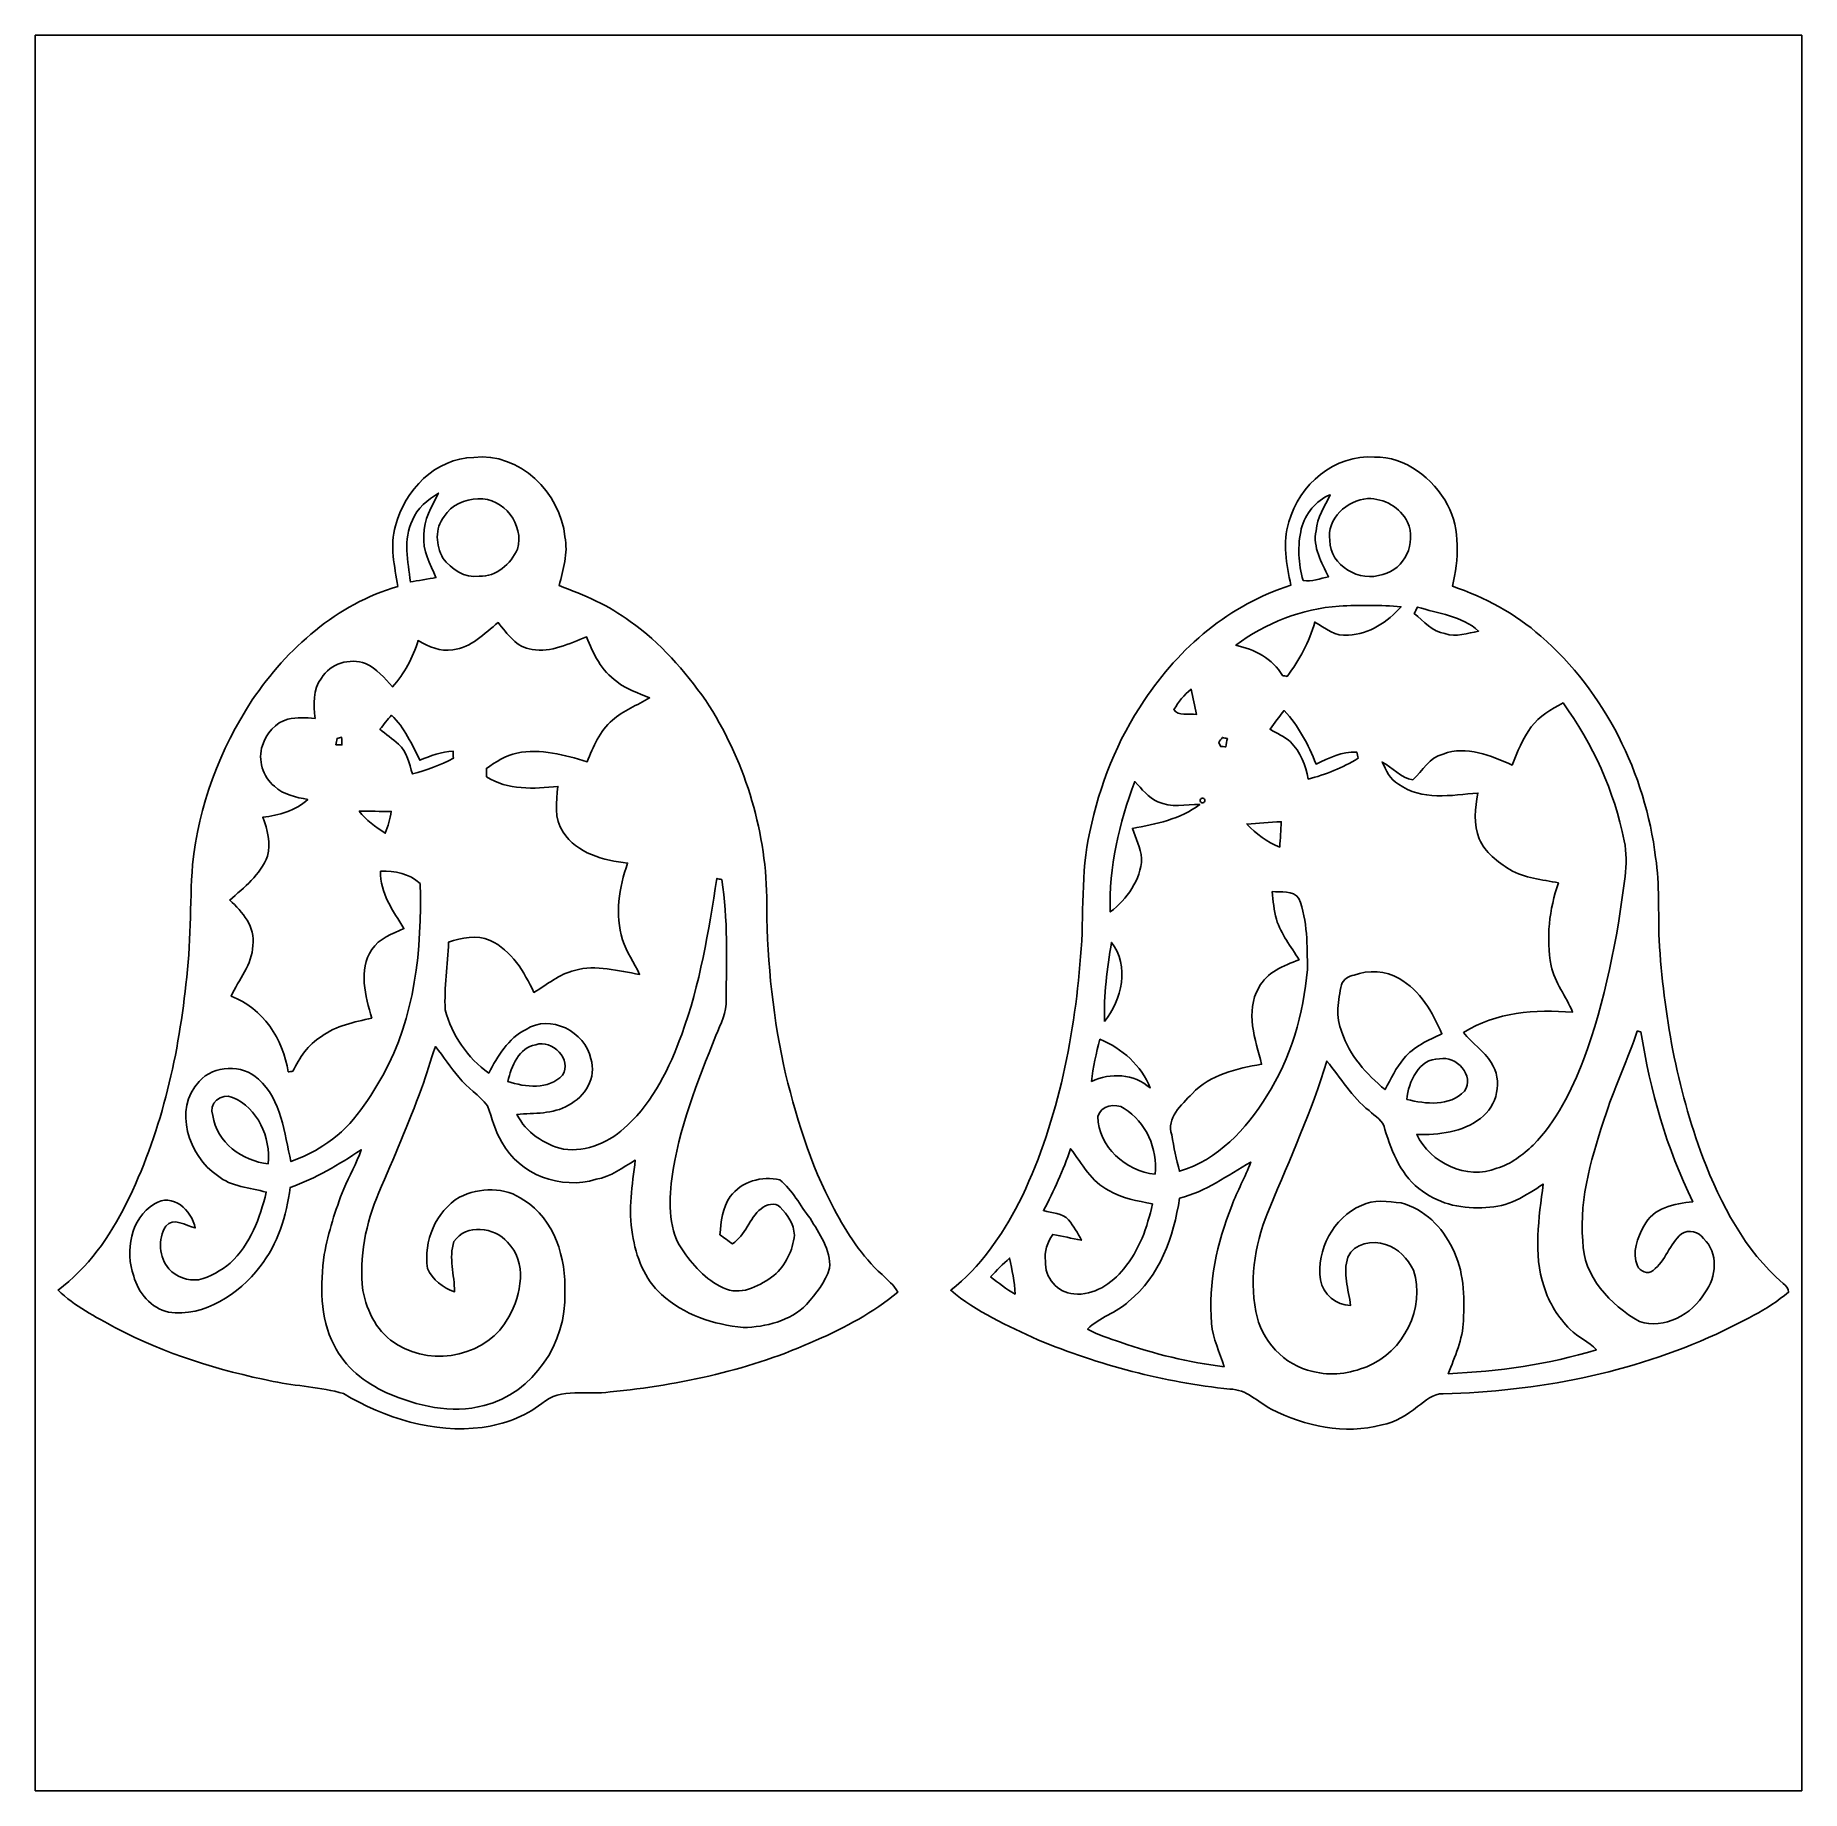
# Model space of a CAD drawing. Header units: centimetres. Extents: x -16.8 to 16.8, y -16.7 to 16.7.
import ezdxf

# ---------------------------------------------------------------- set-up
doc = ezdxf.new("R2010")
doc.units = ezdxf.units.CM
doc.header["$MEASUREMENT"] = 0
doc.layers.add('Layer 1', color=7, linetype='Continuous')

msp = doc.modelspace()

# ---------------------------------------------------------------- linework, layer by layer
at = {"layer": 'Layer 1', "color": 7}
for points, knots in [([(-16.77458, 16.66875), (-16.77458, 16.66875), (16.77458, 16.66875), (16.77458, 16.66875), (16.77458, 16.66875), (16.77458, 16.66875), (16.77458, -16.66875), (16.77458, -16.66875), (16.77458, -16.66875), (16.77458, -16.66875), (-16.77458, -16.66875), (-16.77458, -16.66875), (-16.77458, -16.66875), (-16.77458, -16.66875), (-16.77458, 16.66875), (-16.77458, 16.66875), (-16.77458, 16.66875), (-16.77458, 16.66875), (-16.77458, 16.66875), (-16.77458, 16.66875)], [0, 0, 0, 0, 0.16666667, 0.16666667, 0.16666667, 0.16666667, 0.33333333, 0.33333333, 0.33333333, 0.33333333, 0.5, 0.5, 0.5, 0.5, 0.66666667, 0.66666667, 0.66666667, 0.66666667, 1, 1, 1, 1]), ([(-9.93281, 7.3533), (-10.04852, 6.97548), (-9.94657, 6.58142), (-9.89189, 6.2036), (-9.89189, 6.2036), (-11.043, 5.86423), (-11.99162, 5.02744), (-12.65308, 4.04566), (-12.65308, 4.04566), (-13.26762, 3.10974), (-13.68002, 2.032), (-13.78832, 0.9144), (-13.78832, 0.9144), (-13.84406, 0.15804), (-13.81337, -0.60501), (-13.91426, -1.35819), (-13.91426, -1.35819), (-14.06913, -2.79153), (-14.39968, -4.22346), (-15.04844, -5.5178), (-15.04844, -5.5178), (-15.35712, -6.14927), (-15.77799, -6.7377), (-16.34384, -7.16315), (-16.34384, -7.16315), (-16.03234, -7.46936), (-15.63299, -7.67009), (-15.25199, -7.87682), (-15.25199, -7.87682), (-14.31466, -8.37283), (-13.29126, -8.68962), (-12.25409, -8.896), (-12.25409, -8.896), (-11.81312, -8.99089), (-11.35486, -8.99795), (-10.92165, -9.12707), (-10.92165, -9.12707), (-10.13601, -9.59344), (-9.20785, -9.8873), (-8.2871, -9.76983), (-8.2871, -9.76983), (-7.87964, -9.71338), (-7.48348, -9.5691), (-7.1561, -9.31651), (-7.1561, -9.31651), (-6.79309, -9.00112), (-6.28403, -9.16587), (-5.85435, -9.09567), (-5.85435, -9.09567), (-4.51309, -8.96373), (-3.17465, -8.67304), (-1.94275, -8.11459), (-1.94275, -8.11459), (-1.39488, -7.87012), (-0.85584, -7.59037), (-0.39546, -7.20125), (-0.39546, -7.20125), (-0.45685, -7.0612), (-0.59196, -6.97406), (-0.69321, -6.86647), (-0.69321, -6.86647), (-1.07879, -6.52074), (-1.35784, -6.0766), (-1.60091, -5.62398), (-1.60091, -5.62398), (-2.06587, -4.76532), (-2.34139, -3.82199), (-2.56611, -2.87655), (-2.56611, -2.87655), (-2.78024, -1.83197), (-2.89207, -0.76623), (-2.88114, 0.30057), (-2.88114, 0.30057), (-2.9083, 1.62313), (-3.31752, 2.93158), (-4.04107, 4.03789), (-4.04107, 4.03789), (-4.44853, 4.59775), (-4.89832, 5.13927), (-5.4737, 5.53438), (-5.4737, 5.53438), (-5.87763, 5.84482), (-6.35176, 6.03744), (-6.82378, 6.21806), (-6.82378, 6.21806), (-6.75146, 6.52074), (-6.65163, 6.83048), (-6.71513, 7.1441), (-6.71513, 7.1441), (-6.79768, 7.98195), (-7.57908, 8.75171), (-8.44797, 8.65399), (-8.44797, 8.65399), (-9.16834, 8.64094), (-9.76806, 8.02675), (-9.93281, 7.3533), (-9.93281, 7.3533), (-9.93281, 7.3533), (-9.93281, 7.3533), (-9.93281, 7.3533)], [0, 0, 0, 0, 0.03846154, 0.03846154, 0.03846154, 0.03846154, 0.07692308, 0.07692308, 0.07692308, 0.07692308, 0.11538462, 0.11538462, 0.11538462, 0.11538462, 0.15384615, 0.15384615, 0.15384615, 0.15384615, 0.19230769, 0.19230769, 0.19230769, 0.19230769, 0.23076923, 0.23076923, 0.23076923, 0.23076923, 0.26923077, 0.26923077, 0.26923077, 0.26923077, 0.30769231, 0.30769231, 0.30769231, 0.30769231, 0.34615385, 0.34615385, 0.34615385, 0.34615385, 0.38461538, 0.38461538, 0.38461538, 0.38461538, 0.42307692, 0.42307692, 0.42307692, 0.42307692, 0.46153846, 0.46153846, 0.46153846, 0.46153846, 0.5, 0.5, 0.5, 0.5, 0.53846154, 0.53846154, 0.53846154, 0.53846154, 0.57692308, 0.57692308, 0.57692308, 0.57692308, 0.61538462, 0.61538462, 0.61538462, 0.61538462, 0.65384615, 0.65384615, 0.65384615, 0.65384615, 0.69230769, 0.69230769, 0.69230769, 0.69230769, 0.73076923, 0.73076923, 0.73076923, 0.73076923, 0.76923077, 0.76923077, 0.76923077, 0.76923077, 0.80769231, 0.80769231, 0.80769231, 0.80769231, 0.84615385, 0.84615385, 0.84615385, 0.84615385, 0.88461538, 0.88461538, 0.88461538, 0.88461538, 0.92307692, 0.92307692, 0.92307692, 0.92307692, 1, 1, 1, 1]), ([(7.03686, 7.42632), (6.91092, 7.03509), (6.985, 6.61846), (7.07284, 6.22688), (7.07284, 6.22688), (5.92032, 5.85893), (4.94841, 5.04119), (4.28872, 4.03789), (4.28872, 4.03789), (3.77472, 3.28859), (3.43958, 2.42676), (3.25402, 1.54023), (3.25402, 1.54023), (3.07481, 0.76376), (3.14854, -0.03951), (3.07904, -0.82797), (3.07904, -0.82797), (2.95416, -2.43628), (2.62326, -4.05165), (1.90676, -5.50686), (1.90676, -5.50686), (1.58115, -6.13198), (1.17016, -6.72571), (0.61172, -7.16527), (0.61172, -7.16527), (1.10137, -7.57731), (1.69051, -7.84049), (2.2673, -8.10542), (2.2673, -8.10542), (3.43076, -8.58767), (4.66125, -8.91258), (5.91467, -9.04205), (5.91467, -9.04205), (6.22723, -9.04275), (6.44066, -9.28617), (6.6989, -9.42164), (6.6989, -9.42164), (7.34095, -9.74725), (8.09343, -9.90988), (8.80322, -9.72326), (8.80322, -9.72326), (9.05616, -9.67034), (9.28088, -9.53417), (9.4809, -9.37507), (9.4809, -9.37507), (9.62872, -9.27029), (9.77159, -9.11966), (9.96774, -9.13095), (9.96774, -9.13095), (11.74785, -9.08791), (13.53291, -8.73689), (15.15745, -7.99606), (15.15745, -7.99606), (15.63299, -7.76781), (16.11665, -7.54133), (16.52552, -7.20231), (16.52552, -7.20231), (16.53152, -7.12787), (16.47119, -7.08096), (16.42216, -7.03721), (16.42216, -7.03721), (15.69297, -6.40962), (15.24035, -5.53014), (14.89851, -4.64608), (14.89851, -4.64608), (14.40639, -3.32176), (14.15097, -1.91841), (14.06631, -0.51082), (14.06631, -0.51082), (14.04796, 0.01023), (14.07901, 0.53516), (14.00069, 1.05234), (14.00069, 1.05234), (13.80455, 2.65042), (13.03796, 4.19382), (11.82017, 5.25709), (11.82017, 5.25709), (11.33616, 5.68854), (10.75584, 5.99616), (10.14448, 6.20501), (10.14448, 6.20501), (10.25631, 6.71689), (10.2997, 7.27392), (10.04817, 7.75441), (10.04817, 7.75441), (9.77653, 8.25359), (9.24877, 8.66987), (8.66069, 8.65999), (8.66069, 8.65999), (7.91386, 8.71361), (7.21748, 8.134), (7.03686, 7.42632)], [0, 0, 0, 0, 0.04166667, 0.04166667, 0.04166667, 0.04166667, 0.08333333, 0.08333333, 0.08333333, 0.08333333, 0.125, 0.125, 0.125, 0.125, 0.16666667, 0.16666667, 0.16666667, 0.16666667, 0.20833333, 0.20833333, 0.20833333, 0.20833333, 0.25, 0.25, 0.25, 0.25, 0.29166667, 0.29166667, 0.29166667, 0.29166667, 0.33333333, 0.33333333, 0.33333333, 0.33333333, 0.375, 0.375, 0.375, 0.375, 0.41666667, 0.41666667, 0.41666667, 0.41666667, 0.45833333, 0.45833333, 0.45833333, 0.45833333, 0.5, 0.5, 0.5, 0.5, 0.54166667, 0.54166667, 0.54166667, 0.54166667, 0.58333333, 0.58333333, 0.58333333, 0.58333333, 0.625, 0.625, 0.625, 0.625, 0.66666667, 0.66666667, 0.66666667, 0.66666667, 0.70833333, 0.70833333, 0.70833333, 0.70833333, 0.75, 0.75, 0.75, 0.75, 0.79166667, 0.79166667, 0.79166667, 0.79166667, 0.83333333, 0.83333333, 0.83333333, 0.83333333, 0.875, 0.875, 0.875, 0.875, 0.91666667, 0.91666667, 0.91666667, 0.91666667, 1, 1, 1, 1]), ([(-9.61319, 7.4616), (-9.52324, 7.69197), (-9.31933, 7.84542), (-9.1186, 7.97489), (-9.1186, 7.97489), (-9.23572, 7.71948), (-9.40259, 7.47077), (-9.39659, 7.17726), (-9.39659, 7.17726), (-9.42269, 6.88587), (-9.27029, 6.62905), (-9.16728, 6.3687), (-9.16728, 6.3687), (-9.28829, 6.34859), (-9.53029, 6.30802), (-9.65129, 6.28791), (-9.65129, 6.28791), (-9.6968, 6.67561), (-9.79241, 7.0926), (-9.61319, 7.4616)], [0, 0, 0, 0, 0.16666667, 0.16666667, 0.16666667, 0.16666667, 0.33333333, 0.33333333, 0.33333333, 0.33333333, 0.5, 0.5, 0.5, 0.5, 0.66666667, 0.66666667, 0.66666667, 0.66666667, 1, 1, 1, 1]), ([(-8.36683, 7.8673), (-7.87612, 7.88882), (-7.48453, 7.37517), (-7.614, 6.90774), (-7.614, 6.90774), (-7.74912, 6.63575), (-8.01652, 6.37611), (-8.34249, 6.39904), (-8.34249, 6.39904), (-8.61977, 6.35282), (-8.87307, 6.53062), (-9.03288, 6.73876), (-9.03288, 6.73876), (-9.1634, 6.979), (-9.19551, 7.30638), (-9.00783, 7.52828), (-9.00783, 7.52828), (-8.88118, 7.75511), (-8.61448, 7.85636), (-8.36683, 7.8673)], [0, 0, 0, 0, 0.16666667, 0.16666667, 0.16666667, 0.16666667, 0.33333333, 0.33333333, 0.33333333, 0.33333333, 0.5, 0.5, 0.5, 0.5, 0.66666667, 0.66666667, 0.66666667, 0.66666667, 1, 1, 1, 1]), ([(7.2711, 7.29827), (7.34942, 7.57978), (7.54168, 7.83519), (7.81861, 7.94456), (7.81861, 7.94456), (7.71807, 7.72125), (7.56602, 7.51522), (7.55156, 7.26122), (7.55156, 7.26122), (7.48453, 6.94549), (7.65669, 6.65762), (7.78898, 6.38528), (7.78898, 6.38528), (7.63094, 6.35282), (7.46936, 6.28685), (7.30744, 6.31507), (7.30744, 6.31507), (7.20901, 6.62975), (7.20019, 6.97653), (7.2711, 7.29827)], [0, 0, 0, 0, 0.16666667, 0.16666667, 0.16666667, 0.16666667, 0.33333333, 0.33333333, 0.33333333, 0.33333333, 0.5, 0.5, 0.5, 0.5, 0.66666667, 0.66666667, 0.66666667, 0.66666667, 1, 1, 1, 1]), ([(8.53052, 7.87012), (8.84308, 7.87788), (9.15, 7.70396), (9.28864, 7.41962), (9.28864, 7.41962), (9.46397, 7.03227), (9.23431, 6.52568), (8.81768, 6.43114), (8.81768, 6.43114), (8.38482, 6.27274), (7.81262, 6.59095), (7.81403, 7.07425), (7.81403, 7.07425), (7.74524, 7.48665), (8.14387, 7.84401), (8.53052, 7.87012)], [0, 0, 0, 0, 0.2, 0.2, 0.2, 0.2, 0.4, 0.4, 0.4, 0.4, 0.6, 0.6, 0.6, 0.6, 1, 1, 1, 1]), ([(6.02509, 5.08494), (6.59624, 5.50616), (7.28098, 5.77956), (7.99112, 5.8293), (7.99112, 5.8293), (8.38235, 5.85188), (8.7757, 5.84588), (9.16728, 5.8166), (9.16728, 5.8166), (8.91011, 5.5312), (8.56121, 5.29237), (8.16539, 5.27932), (8.16539, 5.27932), (7.9181, 5.2391), (7.72654, 5.41479), (7.52581, 5.52379), (7.52581, 5.52379), (7.42421, 5.14632), (7.23336, 4.80519), (7.00123, 4.49298), (7.00123, 4.49298), (6.97936, 4.49756), (6.93526, 4.50603), (6.91303, 4.51026), (6.91303, 4.51026), (6.72712, 4.83764), (6.38069, 5.00839), (6.02509, 5.08494)], [0, 0, 0, 0, 0.125, 0.125, 0.125, 0.125, 0.25, 0.25, 0.25, 0.25, 0.375, 0.375, 0.375, 0.375, 0.5, 0.5, 0.5, 0.5, 0.625, 0.625, 0.625, 0.625, 0.75, 0.75, 0.75, 0.75, 1, 1, 1, 1]), ([(9.47737, 5.8106), (9.86755, 5.68784), (10.32475, 5.64374), (10.6366, 5.35305), (10.6366, 5.35305), (10.42846, 5.31248), (10.21045, 5.23522), (9.99949, 5.30578), (9.99949, 5.30578), (9.75854, 5.34353), (9.59697, 5.54249), (9.41564, 5.68537), (9.41564, 5.68537), (9.43575, 5.72735), (9.45621, 5.76897), (9.47737, 5.8106)], [0, 0, 0, 0, 0.2, 0.2, 0.2, 0.2, 0.4, 0.4, 0.4, 0.4, 0.6, 0.6, 0.6, 0.6, 1, 1, 1, 1]), ([(-8.84731, 4.99957), (-8.49418, 5.0359), (-8.24794, 5.31213), (-7.9816, 5.51533), (-7.9816, 5.51533), (-7.81297, 5.30648), (-7.63164, 5.03555), (-7.3406, 5.00627), (-7.3406, 5.00627), (-6.97653, 4.93924), (-6.63504, 5.11951), (-6.3052, 5.24475), (-6.3052, 5.24475), (-6.18137, 4.92513), (-6.02015, 4.59493), (-5.73052, 4.39526), (-5.73052, 4.39526), (-5.54849, 4.24497), (-5.31883, 4.18006), (-5.10716, 4.08446), (-5.10716, 4.08446), (-5.34176, 3.94229), (-5.60846, 3.85092), (-5.81307, 3.66148), (-5.81307, 3.66148), (-6.05367, 3.45511), (-6.17926, 3.1563), (-6.29532, 2.86914), (-6.29532, 2.86914), (-6.72042, 3.00884), (-7.17832, 3.12279), (-7.626, 3.03848), (-7.626, 3.03848), (-7.84013, 2.98944), (-8.03028, 2.8702), (-8.20808, 2.74532), (-8.20808, 2.74532), (-8.20596, 2.69311), (-8.20385, 2.64019), (-8.20208, 2.58763), (-8.20208, 2.58763), (-7.8045, 2.3308), (-7.3025, 2.35444), (-6.84953, 2.40524), (-6.84953, 2.40524), (-6.88022, 2.1142), (-6.9282, 1.79317), (-6.7504, 1.53741), (-6.7504, 1.53741), (-6.4897, 1.12642), (-5.97817, 1.00118), (-5.52591, 0.9465), (-5.52591, 0.9465), (-5.68501, 0.48331), (-5.77286, -0.02963), (-5.62046, -0.50659), (-5.62046, -0.50659), (-5.54884, -0.7426), (-5.39785, -0.94227), (-5.29625, -1.16487), (-5.29625, -1.16487), (-5.7023, -1.10278), (-6.12246, -0.97296), (-6.53203, -1.08938), (-6.53203, -1.08938), (-6.82131, -1.16134), (-7.0545, -1.35855), (-7.30532, -1.50954), (-7.30532, -1.50954), (-7.48841, -1.11548), (-7.72901, -0.71155), (-8.13717, -0.51999), (-8.13717, -0.51999), (-8.39117, -0.4064), (-8.67516, -0.46849), (-8.92704, -0.55598), (-8.92704, -0.55598), (-8.94009, -0.98319), (-9.0103, -1.41076), (-8.99054, -1.83797), (-8.99054, -1.83797), (-8.86425, -2.3174), (-8.5665, -2.75308), (-8.16187, -3.04059), (-8.16187, -3.04059), (-7.99394, -2.71674), (-7.79392, -2.38054), (-7.4549, -2.21156), (-7.4549, -2.21156), (-7.00088, -1.91382), (-6.32248, -2.25037), (-6.22547, -2.76825), (-6.22547, -2.76825), (-6.10235, -3.12244), (-6.33801, -3.49356), (-6.65021, -3.65019), (-6.65021, -3.65019), (-6.94337, -3.82552), (-7.29791, -3.79624), (-7.626, -3.82552), (-7.626, -3.82552), (-7.45702, -4.17442), (-7.112, -4.39138), (-6.74582, -4.48557), (-6.74582, -4.48557), (-6.29708, -4.54907), (-5.84412, -4.3434), (-5.52838, -4.0319), (-5.52838, -4.0319), (-5.0292, -3.5687), (-4.73181, -2.93899), (-4.49827, -2.31069), (-4.49827, -2.31069), (-4.14973, -1.35431), (-3.98709, -0.34572), (-3.82976, 0.65581), (-3.82976, 0.65581), (-3.80647, 0.65052), (-3.76026, 0.63994), (-3.73698, 0.63465), (-3.73698, 0.63465), (-3.61844, -0.11783), (-3.64419, -0.88265), (-3.65443, -1.64148), (-3.65443, -1.64148), (-3.63608, -1.88771), (-3.76096, -2.10397), (-3.84634, -2.32481), (-3.84634, -2.32481), (-4.19876, -3.20781), (-4.56001, -4.1021), (-4.68665, -5.05072), (-4.68665, -5.05072), (-4.73675, -5.51568), (-4.75439, -6.04132), (-4.45876, -6.43572), (-4.45876, -6.43572), (-4.25062, -6.72289), (-3.99239, -7.01887), (-3.64843, -7.14199), (-3.64843, -7.14199), (-3.32246, -7.26193), (-3.00214, -7.06437), (-2.74496, -6.88516), (-2.74496, -6.88516), (-2.52695, -6.68867), (-2.38407, -6.40962), (-2.35761, -6.11717), (-2.35761, -6.11717), (-2.36467, -5.91291), (-2.48673, -5.72911), (-2.62608, -5.58906), (-2.62608, -5.58906), (-2.72556, -5.48499), (-2.89243, -5.53473), (-2.99085, -5.61622), (-2.99085, -5.61622), (-3.22051, -5.7979), (-3.28154, -6.12281), (-3.53519, -6.28262), (-3.53519, -6.28262), (-3.61456, -6.22618), (-3.69323, -6.16867), (-3.7719, -6.11152), (-3.7719, -6.11152), (-3.75073, -5.86176), (-3.72639, -5.59506), (-3.57399, -5.38586), (-3.57399, -5.38586), (-3.37256, -5.09764), (-2.9658, -4.98828), (-2.6349, -5.06871), (-2.6349, -5.06871), (-2.39254, -5.26097), (-2.24861, -5.55625), (-2.05987, -5.7979), (-2.05987, -5.7979), (-1.88701, -6.08789), (-1.6577, -6.39092), (-1.68945, -6.74829), (-1.68945, -6.74829), (-1.76565, -7.01252), (-1.95051, -7.22947), (-2.1269, -7.43303), (-2.1269, -7.43303), (-2.43558, -7.753), (-2.89948, -7.85954), (-3.32846, -7.87365), (-3.32846, -7.87365), (-3.88832, -7.81509), (-4.46123, -7.63623), (-4.88033, -7.24429), (-4.88033, -7.24429), (-5.20982, -6.95784), (-5.36434, -6.52463), (-5.43313, -6.10517), (-5.43313, -6.10517), (-5.51603, -5.63668), (-5.43525, -5.1622), (-5.37986, -4.69618), (-5.37986, -4.69618), (-5.6194, -4.83129), (-5.84271, -5.01015), (-6.12105, -5.05813), (-6.12105, -5.05813), (-6.78145, -5.26097), (-7.58543, -4.97593), (-7.91175, -4.35187), (-7.91175, -4.35187), (-8.04757, -4.14055), (-8.09978, -3.89326), (-8.18374, -3.66113), (-8.18374, -3.66113), (-8.34496, -3.46181), (-8.56897, -3.32176), (-8.72878, -3.12032), (-8.72878, -3.12032), (-8.88965, -2.93617), (-9.01947, -2.72909), (-9.17152, -2.53824), (-9.17152, -2.53824), (-9.27559, -2.79717), (-9.34191, -3.06881), (-9.43928, -3.33022), (-9.43928, -3.33022), (-9.6841, -4.00015), (-9.96985, -4.65349), (-10.2489, -5.30966), (-10.2489, -5.30966), (-10.49761, -5.8928), (-10.62884, -6.53344), (-10.55441, -7.16844), (-10.55441, -7.16844), (-10.47538, -7.5752), (-10.2683, -7.99147), (-9.8933, -8.19856), (-9.8933, -8.19856), (-9.20891, -8.63318), (-8.16398, -8.40599), (-7.78298, -7.67009), (-7.78298, -7.67009), (-7.54098, -7.24676), (-7.42597, -6.62834), (-7.80627, -6.2544), (-7.80627, -6.2544), (-8.05004, -5.96124), (-8.60002, -5.89739), (-8.82297, -6.23993), (-8.82297, -6.23993), (-8.92951, -6.54685), (-8.81274, -6.8774), (-8.81133, -7.19349), (-8.81133, -7.19349), (-9.03146, -7.11764), (-9.22867, -6.96524), (-9.32744, -6.7504), (-9.32744, -6.7504), (-9.40294, -6.23252), (-9.17258, -5.66737), (-8.71608, -5.39644), (-8.71608, -5.39644), (-8.34108, -5.20488), (-7.84684, -5.19959), (-7.49688, -5.45183), (-7.49688, -5.45183), (-6.91303, -5.81554), (-6.68973, -6.5599), (-6.71654, -7.21466), (-6.71654, -7.21466), (-6.6802, -8.15763), (-7.31661, -9.12178), (-8.25112, -9.35214), (-8.25112, -9.35214), (-8.87342, -9.525), (-9.52465, -9.36096), (-10.10179, -9.11437), (-10.10179, -9.11437), (-10.51031, -8.91963), (-10.90224, -8.62612), (-11.09768, -8.20596), (-11.09768, -8.20596), (-11.38273, -7.6835), (-11.35874, -7.05803), (-11.28642, -6.48652), (-11.28642, -6.48652), (-11.20775, -6.06002), (-11.07793, -5.64409), (-10.91777, -5.24157), (-10.91777, -5.24157), (-10.81758, -4.98863), (-10.67047, -4.7565), (-10.58545, -4.49756), (-10.58545, -4.49756), (-11.01019, -4.77908), (-11.45117, -5.03978), (-11.93341, -5.21194), (-11.93341, -5.21194), (-12.00891, -5.74851), (-12.16378, -6.28791), (-12.50985, -6.71724), (-12.50985, -6.71724), (-12.91202, -7.24217), (-13.5576, -7.67433), (-14.24658, -7.58014), (-14.24658, -7.58014), (-14.57219, -7.50464), (-14.82266, -7.21431), (-14.90521, -6.89681), (-14.90521, -6.89681), (-15.07137, -6.41738), (-14.97401, -5.80496), (-14.51363, -5.52344), (-14.51363, -5.52344), (-14.17108, -5.30542), (-13.79926, -5.64691), (-13.73823, -5.98205), (-13.73823, -5.98205), (-13.91567, -5.94572), (-14.15098, -5.76051), (-14.29879, -5.9503), (-14.29879, -5.9503), (-14.45366, -6.19266), (-14.42614, -6.5405), (-14.23599, -6.75675), (-14.23599, -6.75675), (-14.10159, -6.92009), (-13.87793, -6.98606), (-13.67226, -6.96383), (-13.67226, -6.96383), (-13.44824, -6.91339), (-13.24716, -6.79379), (-13.07183, -6.64845), (-13.07183, -6.64845), (-12.69153, -6.29461), (-12.50915, -5.79332), (-12.38709, -5.3019), (-12.38709, -5.3019), (-12.70141, -5.21406), (-13.05172, -5.20418), (-13.31454, -4.98757), (-13.31454, -4.98757), (-13.86558, -4.61751), (-14.16156, -3.72674), (-13.66273, -3.19969), (-13.66273, -3.19969), (-13.3798, -2.88255), (-12.84676, -2.86738), (-12.53878, -3.15454), (-12.53878, -3.15454), (-12.09181, -3.5493), (-12.05124, -4.18077), (-11.9193, -4.72228), (-11.9193, -4.72228), (-11.70905, -4.63762), (-11.49773, -4.55048), (-11.31111, -4.41995), (-11.31111, -4.41995), (-10.79959, -4.11162), (-10.46445, -3.59445), (-10.17411, -3.08786), (-10.17411, -3.08786), (-9.56239, -1.98226), (-9.4294, -0.68368), (-9.46503, 0.55986), (-9.46503, 0.55986), (-9.67176, 0.74789), (-9.94375, 0.8061), (-10.21574, 0.79446), (-10.21574, 0.79446), (-10.2302, 0.381), (-9.97797, 0.03916), (-9.77477, -0.29598), (-9.77477, -0.29598), (-9.99419, -0.39758), (-10.24431, -0.48084), (-10.38225, -0.69533), (-10.38225, -0.69533), (-10.64507, -1.07879), (-10.50608, -1.58362), (-10.38401, -1.99566), (-10.38401, -1.99566), (-10.71492, -2.07574), (-11.06417, -2.13395), (-11.34181, -2.34597), (-11.34181, -2.34597), (-11.59475, -2.4952), (-11.75385, -2.75308), (-11.88649, -3.00673), (-11.88649, -3.00673), (-11.90731, -3.00919), (-11.94894, -3.01378), (-11.96975, -3.0159), (-11.96975, -3.0159), (-12.06923, -2.39889), (-12.44882, -1.80164), (-13.05454, -1.58221), (-13.05454, -1.58221), (-12.91378, -1.26189), (-12.6492, -0.98531), (-12.64497, -0.61807), (-12.64497, -0.61807), (-12.58817, -0.26423), (-12.84182, 0.02364), (-13.08312, 0.24448), (-13.08312, 0.24448), (-12.80795, 0.48648), (-12.50103, 0.72355), (-12.36592, 1.07844), (-12.36592, 1.07844), (-12.29642, 1.3268), (-12.36345, 1.58503), (-12.45482, 1.81751), (-12.45482, 1.81751), (-12.14967, 1.85702), (-11.83323, 1.94486), (-11.59969, 2.15547), (-11.59969, 2.15547), (-11.82158, 2.19781), (-12.06429, 2.24331), (-12.23363, 2.40594), (-12.23363, 2.40594), (-12.4527, 2.58833), (-12.55466, 2.90971), (-12.46046, 3.18135), (-12.46046, 3.18135), (-12.38991, 3.41066), (-12.21423, 3.61844), (-11.97645, 3.68229), (-11.97645, 3.68229), (-11.80712, 3.71722), (-11.6332, 3.70805), (-11.46175, 3.69711), (-11.46175, 3.69711), (-11.48045, 3.95464), (-11.51678, 4.24462), (-11.33687, 4.45982), (-11.33687, 4.45982), (-11.17988, 4.74274), (-10.79853, 4.84717), (-10.50361, 4.73816), (-10.50361, 4.73816), (-10.29018, 4.64749), (-10.14236, 4.46264), (-9.99349, 4.29331), (-9.99349, 4.29331), (-9.76524, 4.5466), (-9.60296, 4.84893), (-9.50419, 5.17419), (-9.50419, 5.17419), (-9.30522, 5.06095), (-9.08332, 4.95794), (-8.84731, 4.99957), (-8.84731, 4.99957), (-8.84731, 4.99957), (-8.84731, 4.99957), (-8.84731, 4.99957)], [0, 0, 0, 0, 0.00869565, 0.00869565, 0.00869565, 0.00869565, 0.0173913, 0.0173913, 0.0173913, 0.0173913, 0.02608696, 0.02608696, 0.02608696, 0.02608696, 0.03478261, 0.03478261, 0.03478261, 0.03478261, 0.04347826, 0.04347826, 0.04347826, 0.04347826, 0.05217391, 0.05217391, 0.05217391, 0.05217391, 0.06086957, 0.06086957, 0.06086957, 0.06086957, 0.06956522, 0.06956522, 0.06956522, 0.06956522, 0.07826087, 0.07826087, 0.07826087, 0.07826087, 0.08695652, 0.08695652, 0.08695652, 0.08695652, 0.09565217, 0.09565217, 0.09565217, 0.09565217, 0.10434783, 0.10434783, 0.10434783, 0.10434783, 0.11304348, 0.11304348, 0.11304348, 0.11304348, 0.12173913, 0.12173913, 0.12173913, 0.12173913, 0.13043478, 0.13043478, 0.13043478, 0.13043478, 0.13913043, 0.13913043, 0.13913043, 0.13913043, 0.14782609, 0.14782609, 0.14782609, 0.14782609, 0.15652174, 0.15652174, 0.15652174, 0.15652174, 0.16521739, 0.16521739, 0.16521739, 0.16521739, 0.17391304, 0.17391304, 0.17391304, 0.17391304, 0.1826087, 0.1826087, 0.1826087, 0.1826087, 0.19130435, 0.19130435, 0.19130435, 0.19130435, 0.2, 0.2, 0.2, 0.2, 0.20869565, 0.20869565, 0.20869565, 0.20869565, 0.2173913, 0.2173913, 0.2173913, 0.2173913, 0.22608696, 0.22608696, 0.22608696, 0.22608696, 0.23478261, 0.23478261, 0.23478261, 0.23478261, 0.24347826, 0.24347826, 0.24347826, 0.24347826, 0.25217391, 0.25217391, 0.25217391, 0.25217391, 0.26086957, 0.26086957, 0.26086957, 0.26086957, 0.26956522, 0.26956522, 0.26956522, 0.26956522, 0.27826087, 0.27826087, 0.27826087, 0.27826087, 0.28695652, 0.28695652, 0.28695652, 0.28695652, 0.29565217, 0.29565217, 0.29565217, 0.29565217, 0.30434783, 0.30434783, 0.30434783, 0.30434783, 0.31304348, 0.31304348, 0.31304348, 0.31304348, 0.32173913, 0.32173913, 0.32173913, 0.32173913, 0.33043478, 0.33043478, 0.33043478, 0.33043478, 0.33913043, 0.33913043, 0.33913043, 0.33913043, 0.34782609, 0.34782609, 0.34782609, 0.34782609, 0.35652174, 0.35652174, 0.35652174, 0.35652174, 0.36521739, 0.36521739, 0.36521739, 0.36521739, 0.37391304, 0.37391304, 0.37391304, 0.37391304, 0.3826087, 0.3826087, 0.3826087, 0.3826087, 0.39130435, 0.39130435, 0.39130435, 0.39130435, 0.4, 0.4, 0.4, 0.4, 0.40869565, 0.40869565, 0.40869565, 0.40869565, 0.4173913, 0.4173913, 0.4173913, 0.4173913, 0.42608696, 0.42608696, 0.42608696, 0.42608696, 0.43478261, 0.43478261, 0.43478261, 0.43478261, 0.44347826, 0.44347826, 0.44347826, 0.44347826, 0.45217391, 0.45217391, 0.45217391, 0.45217391, 0.46086957, 0.46086957, 0.46086957, 0.46086957, 0.46956522, 0.46956522, 0.46956522, 0.46956522, 0.47826087, 0.47826087, 0.47826087, 0.47826087, 0.48695652, 0.48695652, 0.48695652, 0.48695652, 0.49565217, 0.49565217, 0.49565217, 0.49565217, 0.50434783, 0.50434783, 0.50434783, 0.50434783, 0.51304348, 0.51304348, 0.51304348, 0.51304348, 0.52173913, 0.52173913, 0.52173913, 0.52173913, 0.53043478, 0.53043478, 0.53043478, 0.53043478, 0.53913043, 0.53913043, 0.53913043, 0.53913043, 0.54782609, 0.54782609, 0.54782609, 0.54782609, 0.55652174, 0.55652174, 0.55652174, 0.55652174, 0.56521739, 0.56521739, 0.56521739, 0.56521739, 0.57391304, 0.57391304, 0.57391304, 0.57391304, 0.5826087, 0.5826087, 0.5826087, 0.5826087, 0.59130435, 0.59130435, 0.59130435, 0.59130435, 0.6, 0.6, 0.6, 0.6, 0.60869565, 0.60869565, 0.60869565, 0.60869565, 0.6173913, 0.6173913, 0.6173913, 0.6173913, 0.62608696, 0.62608696, 0.62608696, 0.62608696, 0.63478261, 0.63478261, 0.63478261, 0.63478261, 0.64347826, 0.64347826, 0.64347826, 0.64347826, 0.65217391, 0.65217391, 0.65217391, 0.65217391, 0.66086957, 0.66086957, 0.66086957, 0.66086957, 0.66956522, 0.66956522, 0.66956522, 0.66956522, 0.67826087, 0.67826087, 0.67826087, 0.67826087, 0.68695652, 0.68695652, 0.68695652, 0.68695652, 0.69565217, 0.69565217, 0.69565217, 0.69565217, 0.70434783, 0.70434783, 0.70434783, 0.70434783, 0.71304348, 0.71304348, 0.71304348, 0.71304348, 0.72173913, 0.72173913, 0.72173913, 0.72173913, 0.73043478, 0.73043478, 0.73043478, 0.73043478, 0.73913043, 0.73913043, 0.73913043, 0.73913043, 0.74782609, 0.74782609, 0.74782609, 0.74782609, 0.75652174, 0.75652174, 0.75652174, 0.75652174, 0.76521739, 0.76521739, 0.76521739, 0.76521739, 0.77391304, 0.77391304, 0.77391304, 0.77391304, 0.7826087, 0.7826087, 0.7826087, 0.7826087, 0.79130435, 0.79130435, 0.79130435, 0.79130435, 0.8, 0.8, 0.8, 0.8, 0.80869565, 0.80869565, 0.80869565, 0.80869565, 0.8173913, 0.8173913, 0.8173913, 0.8173913, 0.82608696, 0.82608696, 0.82608696, 0.82608696, 0.83478261, 0.83478261, 0.83478261, 0.83478261, 0.84347826, 0.84347826, 0.84347826, 0.84347826, 0.85217391, 0.85217391, 0.85217391, 0.85217391, 0.86086957, 0.86086957, 0.86086957, 0.86086957, 0.86956522, 0.86956522, 0.86956522, 0.86956522, 0.87826087, 0.87826087, 0.87826087, 0.87826087, 0.88695652, 0.88695652, 0.88695652, 0.88695652, 0.89565217, 0.89565217, 0.89565217, 0.89565217, 0.90434783, 0.90434783, 0.90434783, 0.90434783, 0.91304348, 0.91304348, 0.91304348, 0.91304348, 0.92173913, 0.92173913, 0.92173913, 0.92173913, 0.93043478, 0.93043478, 0.93043478, 0.93043478, 0.93913043, 0.93913043, 0.93913043, 0.93913043, 0.94782609, 0.94782609, 0.94782609, 0.94782609, 0.95652174, 0.95652174, 0.95652174, 0.95652174, 0.96521739, 0.96521739, 0.96521739, 0.96521739, 0.97391304, 0.97391304, 0.97391304, 0.97391304, 0.9826087, 0.9826087, 0.9826087, 0.9826087, 1, 1, 1, 1]), ([(4.85281, 3.86292), (4.93783, 4.00897), (5.04296, 4.14761), (5.17984, 4.24921), (5.17984, 4.24921), (5.21582, 4.09011), (5.25039, 3.931), (5.28179, 3.77084), (5.28179, 3.77084), (5.14174, 3.79342), (4.92407, 3.7338), (4.85281, 3.86292)], [0, 0, 0, 0, 0.25, 0.25, 0.25, 0.25, 0.5, 0.5, 0.5, 0.5, 1, 1, 1, 1]), ([(-10.22809, 3.48827), (-10.11096, 3.39513), (-9.99137, 3.30588), (-9.87884, 3.2064), (-9.87884, 3.2064), (-9.71409, 3.0607), (-9.67493, 2.8388), (-9.60967, 2.64019), (-9.60967, 2.64019), (-9.34014, 2.70827), (-9.08226, 2.81305), (-8.83497, 2.93899), (-8.83497, 2.93899), (-8.83638, 2.97286), (-8.83955, 3.04059), (-8.84096, 3.07411), (-8.84096, 3.07411), (-9.0618, 3.06246), (-9.26783, 2.98415), (-9.47032, 2.9023), (-9.47032, 2.9023), (-9.62201, 3.20358), (-9.76242, 3.51825), (-10.00795, 3.75708), (-10.00795, 3.75708), (-10.08698, 3.67206), (-10.15965, 3.58175), (-10.22809, 3.48827), (-10.22809, 3.48827), (-10.22809, 3.48827), (-10.22809, 3.48827), (-10.22809, 3.48827)], [0, 0, 0, 0, 0.11111111, 0.11111111, 0.11111111, 0.11111111, 0.22222222, 0.22222222, 0.22222222, 0.22222222, 0.33333333, 0.33333333, 0.33333333, 0.33333333, 0.44444444, 0.44444444, 0.44444444, 0.44444444, 0.55555556, 0.55555556, 0.55555556, 0.55555556, 0.66666667, 0.66666667, 0.66666667, 0.66666667, 0.77777778, 0.77777778, 0.77777778, 0.77777778, 1, 1, 1, 1]), ([(6.94443, 3.84422), (7.22066, 3.55565), (7.4041, 3.19687), (7.55086, 2.82893), (7.55086, 2.82893), (7.79745, 2.9404), (8.04157, 3.07164), (8.32273, 3.05506), (8.32273, 3.05506), (8.32979, 3.02577), (8.34355, 2.96757), (8.35025, 2.93864), (8.35025, 2.93864), (8.0585, 2.7559), (7.7343, 2.62855), (7.40198, 2.54282), (7.40198, 2.54282), (7.35401, 2.80423), (7.25417, 3.0607), (7.06402, 3.25296), (7.06402, 3.25296), (6.94408, 3.3468), (6.80755, 3.41524), (6.67632, 3.49038), (6.67632, 3.49038), (6.7631, 3.61033), (6.8513, 3.72921), (6.94443, 3.84422)], [0, 0, 0, 0, 0.125, 0.125, 0.125, 0.125, 0.25, 0.25, 0.25, 0.25, 0.375, 0.375, 0.375, 0.375, 0.5, 0.5, 0.5, 0.5, 0.625, 0.625, 0.625, 0.625, 0.75, 0.75, 0.75, 0.75, 1, 1, 1, 1]), ([(11.63743, 3.53378), (11.79266, 3.73733), (12.01843, 3.87103), (12.24139, 3.98886), (12.24139, 3.98886), (12.80971, 3.21028), (13.21506, 2.31563), (13.40485, 1.37019), (13.40485, 1.37019), (13.45071, 1.14723), (13.44648, 0.91793), (13.41931, 0.69286), (13.41931, 0.69286), (13.27856, -0.49107), (13.03726, -1.66829), (12.63227, -2.79153), (12.63227, -2.79153), (12.40261, -3.37644), (12.11897, -3.95393), (11.67659, -4.40937), (11.67659, -4.40937), (11.47727, -4.59493), (11.25114, -4.76779), (10.98762, -4.84822), (10.98762, -4.84822), (10.41612, -5.07753), (9.71832, -4.74768), (9.46397, -4.20652), (9.46397, -4.20652), (9.88342, -4.21534), (10.33074, -4.1656), (10.67329, -3.89996), (10.67329, -3.89996), (10.99785, -3.67348), (11.10015, -3.17324), (10.87967, -2.84198), (10.87967, -2.84198), (10.74632, -2.61655), (10.51207, -2.47791), (10.35438, -2.27259), (10.35438, -2.27259), (10.96786, -1.87078), (11.71504, -1.8348), (12.42413, -1.88242), (12.42413, -1.88242), (12.29854, -1.58291), (12.08652, -1.32433), (12.01702, -1.00083), (12.01702, -1.00083), (11.91577, -0.47519), (11.98174, 0.06985), (12.15531, 0.57291), (12.15531, 0.57291), (11.84346, 0.635), (11.51149, 0.66111), (11.23174, 0.82374), (11.23174, 0.82374), (11.00279, 0.97296), (10.75866, 1.14547), (10.65142, 1.40758), (10.65142, 1.40758), (10.54347, 1.68522), (10.5664, 1.99249), (10.62567, 2.27859), (10.62567, 2.27859), (10.12437, 2.2352), (9.55463, 2.12866), (9.11719, 2.44898), (9.11719, 2.44898), (8.94856, 2.53012), (8.89035, 2.71639), (8.80463, 2.86667), (8.80463, 2.86667), (9.00218, 2.76931), (9.16552, 2.56258), (9.38777, 2.53012), (9.38777, 2.53012), (9.57756, 2.69522), (9.70139, 2.95839), (9.96527, 3.01801), (9.96527, 3.01801), (10.41012, 3.18805), (10.86838, 2.98768), (11.27372, 2.80882), (11.27372, 2.80882), (11.3732, 3.06035), (11.47551, 3.31435), (11.63743, 3.53378)], [0, 0, 0, 0, 0.04347826, 0.04347826, 0.04347826, 0.04347826, 0.08695652, 0.08695652, 0.08695652, 0.08695652, 0.13043478, 0.13043478, 0.13043478, 0.13043478, 0.17391304, 0.17391304, 0.17391304, 0.17391304, 0.2173913, 0.2173913, 0.2173913, 0.2173913, 0.26086957, 0.26086957, 0.26086957, 0.26086957, 0.30434783, 0.30434783, 0.30434783, 0.30434783, 0.34782609, 0.34782609, 0.34782609, 0.34782609, 0.39130435, 0.39130435, 0.39130435, 0.39130435, 0.43478261, 0.43478261, 0.43478261, 0.43478261, 0.47826087, 0.47826087, 0.47826087, 0.47826087, 0.52173913, 0.52173913, 0.52173913, 0.52173913, 0.56521739, 0.56521739, 0.56521739, 0.56521739, 0.60869565, 0.60869565, 0.60869565, 0.60869565, 0.65217391, 0.65217391, 0.65217391, 0.65217391, 0.69565217, 0.69565217, 0.69565217, 0.69565217, 0.73913043, 0.73913043, 0.73913043, 0.73913043, 0.7826087, 0.7826087, 0.7826087, 0.7826087, 0.82608696, 0.82608696, 0.82608696, 0.82608696, 0.86956522, 0.86956522, 0.86956522, 0.86956522, 0.91304348, 0.91304348, 0.91304348, 0.91304348, 1, 1, 1, 1]), ([(-11.04265, 3.31505), (-11.05041, 3.27519), (-11.05782, 3.23497), (-11.06488, 3.19511), (-11.06488, 3.19511), (-11.03701, 3.19405), (-10.98091, 3.19264), (-10.95269, 3.19193), (-10.95269, 3.19193), (-10.9541, 3.24097), (-10.95516, 3.29001), (-10.95622, 3.33904), (-10.95622, 3.33904), (-10.97774, 3.33304), (-11.02113, 3.32105), (-11.04265, 3.31505), (-11.04265, 3.31505), (-11.04265, 3.31505), (-11.04265, 3.31505), (-11.04265, 3.31505)], [0, 0, 0, 0, 0.16666667, 0.16666667, 0.16666667, 0.16666667, 0.33333333, 0.33333333, 0.33333333, 0.33333333, 0.5, 0.5, 0.5, 0.5, 0.66666667, 0.66666667, 0.66666667, 0.66666667, 1, 1, 1, 1]), ([(5.77356, 3.3341), (5.79684, 3.32881), (5.84306, 3.31823), (5.86599, 3.31294), (5.86599, 3.31294), (5.85717, 3.26143), (5.848, 3.20993), (5.83918, 3.15807), (5.83918, 3.15807), (5.81448, 3.15913), (5.76474, 3.16089), (5.74005, 3.16195), (5.74005, 3.16195), (5.73017, 3.18135), (5.71112, 3.22016), (5.70159, 3.23956), (5.70159, 3.23956), (5.72523, 3.27131), (5.74922, 3.30306), (5.77356, 3.3341)], [0, 0, 0, 0, 0.16666667, 0.16666667, 0.16666667, 0.16666667, 0.33333333, 0.33333333, 0.33333333, 0.33333333, 0.5, 0.5, 0.5, 0.5, 0.66666667, 0.66666667, 0.66666667, 0.66666667, 1, 1, 1, 1]), ([(4.10633, 2.49449), (4.24392, 2.35903), (4.3628, 2.1911), (4.54519, 2.11173), (4.54519, 2.11173), (4.79496, 1.99778), (5.07894, 2.05634), (5.34282, 2.06304), (5.34282, 2.06304), (4.97522, 1.77729), (4.50921, 1.6891), (4.06259, 1.6069), (4.06259, 1.6069), (4.1335, 1.42099), (4.21605, 1.23684), (4.23862, 1.03681), (4.23862, 1.03681), (4.22451, 0.62442), (3.95817, 0.2667), (3.64349, 0.02152), (3.64349, 0.02152), (3.60927, 0.86572), (3.81741, 1.70674), (4.10633, 2.49449)], [0, 0, 0, 0, 0.14285714, 0.14285714, 0.14285714, 0.14285714, 0.28571429, 0.28571429, 0.28571429, 0.28571429, 0.42857143, 0.42857143, 0.42857143, 0.42857143, 0.57142857, 0.57142857, 0.57142857, 0.57142857, 0.71428571, 0.71428571, 0.71428571, 0.71428571, 1, 1, 1, 1]), ([(5.35587, 2.16323), (5.38621, 2.21192), (5.46982, 2.16112), (5.43172, 2.11314), (5.43172, 2.11314), (5.40067, 2.06375), (5.31742, 2.11526), (5.35587, 2.16323)], [0, 0, 0, 0, 0.33333333, 0.33333333, 0.33333333, 0.33333333, 1, 1, 1, 1]), ([(-10.6232, 1.9364), (-10.4962, 1.75542), (-10.30711, 1.63724), (-10.12719, 1.51448), (-10.12719, 1.51448), (-10.07639, 1.64818), (-10.03829, 1.78753), (-10.01501, 1.92864), (-10.01501, 1.92864), (-10.21786, 1.93075), (-10.4207, 1.93111), (-10.6232, 1.9364), (-10.6232, 1.9364), (-10.6232, 1.9364), (-10.6232, 1.9364), (-10.6232, 1.9364)], [0, 0, 0, 0, 0.2, 0.2, 0.2, 0.2, 0.4, 0.4, 0.4, 0.4, 0.6, 0.6, 0.6, 0.6, 1, 1, 1, 1]), ([(6.23499, 1.68804), (6.45195, 1.70533), (6.67032, 1.72191), (6.88834, 1.7339), (6.88834, 1.7339), (6.88022, 1.57374), (6.87352, 1.41217), (6.86047, 1.25166), (6.86047, 1.25166), (6.62093, 1.34691), (6.41279, 1.5046), (6.23499, 1.68804)], [0, 0, 0, 0, 0.25, 0.25, 0.25, 0.25, 0.5, 0.5, 0.5, 0.5, 1, 1, 1, 1]), ([(6.71901, 0.40534), (6.87705, 0.38735), (7.12082, 0.4378), (7.22701, 0.27728), (7.22701, 0.27728), (7.38787, -0.1524), (7.38505, -0.6223), (7.38576, -1.07491), (7.38576, -1.07491), (7.31485, -1.91841), (7.07461, -2.75908), (6.61388, -3.47451), (6.61388, -3.47451), (6.23006, -4.10598), (5.68325, -4.68736), (4.95723, -4.90608), (4.95723, -4.90608), (4.89832, -4.67819), (4.84858, -4.44782), (4.81154, -4.21534), (4.81154, -4.21534), (4.69794, -3.89502), (5.00239, -3.64031), (5.19501, -3.43147), (5.19501, -3.43147), (5.54355, -3.06881), (6.04167, -2.95275), (6.51792, -2.87126), (6.51792, -2.87126), (6.39374, -2.40877), (6.2036, -1.87219), (6.46112, -1.42028), (6.46112, -1.42028), (6.6107, -1.12501), (6.93632, -0.99977), (7.22771, -0.88829), (7.22771, -0.88829), (7.07566, -0.63712), (6.8834, -0.40428), (6.79768, -0.11889), (6.79768, -0.11889), (6.7497, 0.05186), (6.73382, 0.22966), (6.71901, 0.40534)], [0, 0, 0, 0, 0.08333333, 0.08333333, 0.08333333, 0.08333333, 0.16666667, 0.16666667, 0.16666667, 0.16666667, 0.25, 0.25, 0.25, 0.25, 0.33333333, 0.33333333, 0.33333333, 0.33333333, 0.41666667, 0.41666667, 0.41666667, 0.41666667, 0.5, 0.5, 0.5, 0.5, 0.58333333, 0.58333333, 0.58333333, 0.58333333, 0.66666667, 0.66666667, 0.66666667, 0.66666667, 0.75, 0.75, 0.75, 0.75, 0.83333333, 0.83333333, 0.83333333, 0.83333333, 1, 1, 1, 1]), ([(3.53272, -2.06199), (3.51508, -1.55787), (3.58387, -1.05375), (3.66501, -0.55739), (3.66501, -0.55739), (4.01496, -1.00471), (3.85939, -1.64853), (3.53272, -2.06199)], [0, 0, 0, 0, 0.33333333, 0.33333333, 0.33333333, 0.33333333, 1, 1, 1, 1]), ([(8.27193, -1.18004), (8.54745, -1.07879), (8.87518, -1.08691), (9.12883, -1.24248), (9.12883, -1.24248), (9.52712, -1.47108), (9.7663, -1.88348), (9.94092, -2.29411), (9.94092, -2.29411), (9.68234, -2.41759), (9.4047, -2.53436), (9.22091, -2.76331), (9.22091, -2.76331), (9.06533, -2.93723), (8.97467, -3.15348), (8.86142, -3.35421), (8.86142, -3.35421), (8.51076, -3.06035), (8.18409, -2.70757), (8.04369, -2.26272), (8.04369, -2.26272), (7.91104, -1.97626), (7.97137, -1.65664), (8.03487, -1.36208), (8.03487, -1.36208), (8.06344, -1.25871), (8.17316, -1.19874), (8.27193, -1.18004)], [0, 0, 0, 0, 0.125, 0.125, 0.125, 0.125, 0.25, 0.25, 0.25, 0.25, 0.375, 0.375, 0.375, 0.375, 0.5, 0.5, 0.5, 0.5, 0.625, 0.625, 0.625, 0.625, 0.75, 0.75, 0.75, 0.75, 1, 1, 1, 1]), ([(13.65038, -2.2412), (13.66802, -2.24543), (13.7033, -2.25425), (13.72094, -2.25848), (13.72094, -2.25848), (13.89415, -3.37361), (14.21095, -4.46864), (14.7066, -5.48393), (14.7066, -5.48393), (14.35911, -5.52132), (13.94919, -5.59541), (13.77738, -5.94501), (13.77738, -5.94501), (13.65814, -6.16656), (13.54032, -6.45266), (13.65603, -6.69854), (13.65603, -6.69854), (13.70048, -6.80755), (13.85394, -6.87141), (13.9513, -6.79027), (13.9513, -6.79027), (14.18872, -6.60647), (14.26316, -6.28756), (14.49211, -6.09635), (14.49211, -6.09635), (14.62969, -6.0011), (14.81914, -6.04873), (14.91156, -6.18419), (14.91156, -6.18419), (15.19802, -6.44701), (15.15533, -6.91868), (14.93661, -7.21254), (14.93661, -7.21254), (14.69178, -7.62212), (14.16544, -7.92057), (13.69201, -7.75688), (13.69201, -7.75688), (13.13921, -7.44679), (12.62204, -6.89857), (12.61604, -6.22618), (12.61604, -6.22618), (12.54584, -5.38762), (12.80372, -4.57412), (13.06477, -3.78989), (13.06477, -3.78989), (13.23446, -3.2639), (13.48352, -2.76754), (13.65038, -2.2412)], [0, 0, 0, 0, 0.07692308, 0.07692308, 0.07692308, 0.07692308, 0.15384615, 0.15384615, 0.15384615, 0.15384615, 0.23076923, 0.23076923, 0.23076923, 0.23076923, 0.30769231, 0.30769231, 0.30769231, 0.30769231, 0.38461538, 0.38461538, 0.38461538, 0.38461538, 0.46153846, 0.46153846, 0.46153846, 0.46153846, 0.53846154, 0.53846154, 0.53846154, 0.53846154, 0.61538462, 0.61538462, 0.61538462, 0.61538462, 0.69230769, 0.69230769, 0.69230769, 0.69230769, 0.76923077, 0.76923077, 0.76923077, 0.76923077, 0.84615385, 0.84615385, 0.84615385, 0.84615385, 1, 1, 1, 1]), ([(-7.27004, -2.50084), (-7.59425, -2.55411), (-7.73218, -2.91289), (-7.80062, -3.19864), (-7.80062, -3.19864), (-7.46689, -3.30941), (-7.02557, -3.36338), (-6.76275, -3.08046), (-6.76275, -3.08046), (-6.56766, -2.78553), (-6.95678, -2.39466), (-7.27004, -2.50084), (-7.27004, -2.50084), (-7.27004, -2.50084), (-7.27004, -2.50084), (-7.27004, -2.50084)], [0, 0, 0, 0, 0.2, 0.2, 0.2, 0.2, 0.4, 0.4, 0.4, 0.4, 0.6, 0.6, 0.6, 0.6, 1, 1, 1, 1]), ([(3.44699, -2.39783), (3.86292, -2.57069), (4.23968, -2.89313), (4.39879, -3.32281), (4.39879, -3.32281), (4.09011, -3.05188), (3.64702, -3.02507), (3.28683, -3.19793), (3.28683, -3.19793), (3.31505, -2.92664), (3.37573, -2.6603), (3.44699, -2.39783)], [0, 0, 0, 0, 0.25, 0.25, 0.25, 0.25, 0.5, 0.5, 0.5, 0.5, 1, 1, 1, 1]), ([(7.75758, -2.81199), (8.01687, -3.13126), (8.23277, -3.49321), (8.55804, -3.75356), (8.55804, -3.75356), (8.66846, -3.86292), (8.83708, -3.93982), (8.85719, -4.11445), (8.85719, -4.11445), (8.99619, -4.54836), (9.1761, -5.01862), (9.57298, -5.28073), (9.57298, -5.28073), (9.91129, -5.54179), (10.35861, -5.62398), (10.77807, -5.59188), (10.77807, -5.59188), (11.18306, -5.59223), (11.54148, -5.36857), (11.86392, -5.14844), (11.86392, -5.14844), (11.78631, -5.79226), (11.66989, -6.4703), (11.88191, -7.10071), (11.88191, -7.10071), (11.97469, -7.40622), (12.15249, -7.68138), (12.3758, -7.90822), (12.3758, -7.90822), (12.52784, -8.05603), (12.73034, -8.14141), (12.87709, -8.29557), (12.87709, -8.29557), (11.96657, -8.57638), (11.01196, -8.70514), (10.06228, -8.75101), (10.06228, -8.75101), (10.1854, -8.42398), (10.34062, -8.09943), (10.34909, -7.74312), (10.34909, -7.74312), (10.36955, -7.27992), (10.36355, -6.78744), (10.14024, -6.36799), (10.14024, -6.36799), (9.9501, -5.96724), (9.60543, -5.61975), (9.16799, -5.5058), (9.16799, -5.5058), (8.91822, -5.48781), (8.64376, -5.42854), (8.41128, -5.55237), (8.41128, -5.55237), (7.87894, -5.78979), (7.55438, -6.39339), (7.63446, -6.96771), (7.63446, -6.96771), (7.68632, -7.23441), (7.92939, -7.45737), (8.20667, -7.45349), (8.20667, -7.45349), (8.17069, -7.14869), (8.04968, -6.83719), (8.15763, -6.53344), (8.15763, -6.53344), (8.27687, -6.26639), (8.62012, -6.2103), (8.87271, -6.29673), (8.87271, -6.29673), (9.11366, -6.36199), (9.29217, -6.56943), (9.40329, -6.78462), (9.40329, -6.78462), (9.62872, -7.50111), (9.21279, -8.34108), (8.51676, -8.61624), (8.51676, -8.61624), (8.19503, -8.74148), (7.8299, -8.80463), (7.49229, -8.70656), (7.49229, -8.70656), (6.94126, -8.59543), (6.50663, -8.11354), (6.4075, -7.56708), (6.4075, -7.56708), (6.27768, -6.89434), (6.41174, -6.20324), (6.67632, -5.58094), (6.67632, -5.58094), (7.05838, -4.6669), (7.46725, -3.76096), (7.75758, -2.81199)], [0, 0, 0, 0, 0.04166667, 0.04166667, 0.04166667, 0.04166667, 0.08333333, 0.08333333, 0.08333333, 0.08333333, 0.125, 0.125, 0.125, 0.125, 0.16666667, 0.16666667, 0.16666667, 0.16666667, 0.20833333, 0.20833333, 0.20833333, 0.20833333, 0.25, 0.25, 0.25, 0.25, 0.29166667, 0.29166667, 0.29166667, 0.29166667, 0.33333333, 0.33333333, 0.33333333, 0.33333333, 0.375, 0.375, 0.375, 0.375, 0.41666667, 0.41666667, 0.41666667, 0.41666667, 0.45833333, 0.45833333, 0.45833333, 0.45833333, 0.5, 0.5, 0.5, 0.5, 0.54166667, 0.54166667, 0.54166667, 0.54166667, 0.58333333, 0.58333333, 0.58333333, 0.58333333, 0.625, 0.625, 0.625, 0.625, 0.66666667, 0.66666667, 0.66666667, 0.66666667, 0.70833333, 0.70833333, 0.70833333, 0.70833333, 0.75, 0.75, 0.75, 0.75, 0.79166667, 0.79166667, 0.79166667, 0.79166667, 0.83333333, 0.83333333, 0.83333333, 0.83333333, 0.875, 0.875, 0.875, 0.875, 0.91666667, 0.91666667, 0.91666667, 0.91666667, 1, 1, 1, 1]), ([(9.27312, -3.54189), (9.30628, -3.20181), (9.50207, -2.76648), (9.89647, -2.76825), (9.89647, -2.76825), (10.21397, -2.70228), (10.57204, -3.08963), (10.36955, -3.38526), (10.36955, -3.38526), (10.08592, -3.68265), (9.63471, -3.6262), (9.27312, -3.54189)], [0, 0, 0, 0, 0.25, 0.25, 0.25, 0.25, 0.5, 0.5, 0.5, 0.5, 1, 1, 1, 1]), ([(-13.40309, -3.84669), (-13.32583, -4.35751), (-12.84464, -4.7117), (-12.34934, -4.7625), (-12.34934, -4.7625), (-12.30489, -4.26014), (-12.54619, -3.70487), (-13.03055, -3.50308), (-13.03055, -3.50308), (-13.23834, -3.39901), (-13.49798, -3.62867), (-13.40309, -3.84669)], [0, 0, 0, 0, 0.25, 0.25, 0.25, 0.25, 0.5, 0.5, 0.5, 0.5, 1, 1, 1, 1]), ([(3.40783, -3.86609), (3.45511, -3.64913), (3.7405, -3.60609), (3.90948, -3.71016), (3.90948, -3.71016), (4.31976, -3.9751), (4.5466, -4.47499), (4.49368, -4.9597), (4.49368, -4.9597), (3.94018, -4.90537), (3.41066, -4.44112), (3.40783, -3.86609)], [0, 0, 0, 0, 0.25, 0.25, 0.25, 0.25, 0.5, 0.5, 0.5, 0.5, 1, 1, 1, 1]), ([(2.8896, -4.47887), (3.11009, -4.76003), (3.27907, -5.11104), (3.61738, -5.27191), (3.61738, -5.27191), (3.86715, -5.42502), (4.16172, -5.46029), (4.44147, -5.52662), (4.44147, -5.52662), (4.34869, -5.96724), (4.19312, -6.40821), (3.8989, -6.75675), (3.8989, -6.75675), (3.67136, -7.03897), (3.33022, -7.27216), (2.95063, -7.23583), (2.95063, -7.23583), (2.64372, -7.21748), (2.39042, -6.92044), (2.41159, -6.61529), (2.41159, -6.61529), (2.3816, -6.42937), (2.45498, -6.25651), (2.54988, -6.10411), (2.54988, -6.10411), (2.73191, -6.13586), (2.91147, -6.18102), (3.09316, -6.2163), (3.09316, -6.2163), (3.0286, -6.0773), (2.94322, -5.94783), (2.84974, -5.82789), (2.84974, -5.82789), (2.73226, -5.69031), (2.53436, -5.70018), (2.37314, -5.65256), (2.37314, -5.65256), (2.57457, -5.27473), (2.75026, -4.88386), (2.8896, -4.47887)], [0, 0, 0, 0, 0.09090909, 0.09090909, 0.09090909, 0.09090909, 0.18181818, 0.18181818, 0.18181818, 0.18181818, 0.27272727, 0.27272727, 0.27272727, 0.27272727, 0.36363636, 0.36363636, 0.36363636, 0.36363636, 0.45454545, 0.45454545, 0.45454545, 0.45454545, 0.54545455, 0.54545455, 0.54545455, 0.54545455, 0.63636364, 0.63636364, 0.63636364, 0.63636364, 0.72727273, 0.72727273, 0.72727273, 0.72727273, 0.81818182, 0.81818182, 0.81818182, 0.81818182, 1, 1, 1, 1]), ([(4.95829, -5.41655), (5.45747, -5.29308), (5.87093, -4.98193), (6.30943, -4.73075), (6.30943, -4.73075), (6.21101, -5.0165), (6.05226, -5.27614), (5.9503, -5.56048), (5.9503, -5.56048), (5.66596, -6.2671), (5.49945, -7.03121), (5.56824, -7.79568), (5.56824, -7.79568), (5.58236, -8.08673), (5.72876, -8.34319), (5.80531, -8.61836), (5.80531, -8.61836), (5.13539, -8.53616), (4.47675, -8.37353), (3.83928, -8.15375), (3.83928, -8.15375), (3.62761, -8.07755), (3.40678, -8.01899), (3.21275, -7.90293), (3.21275, -7.90293), (3.43253, -7.67644), (3.76343, -7.59742), (3.99168, -7.37764), (3.99168, -7.37764), (4.58435, -6.89857), (4.84752, -6.14609), (4.95829, -5.41655)], [0, 0, 0, 0, 0.11111111, 0.11111111, 0.11111111, 0.11111111, 0.22222222, 0.22222222, 0.22222222, 0.22222222, 0.33333333, 0.33333333, 0.33333333, 0.33333333, 0.44444444, 0.44444444, 0.44444444, 0.44444444, 0.55555556, 0.55555556, 0.55555556, 0.55555556, 0.66666667, 0.66666667, 0.66666667, 0.66666667, 0.77777778, 0.77777778, 0.77777778, 0.77777778, 1, 1, 1, 1]), ([(1.36596, -6.91056), (1.48484, -6.7885), (1.60338, -6.66644), (1.73143, -6.55426), (1.73143, -6.55426), (1.77271, -6.77968), (1.83162, -7.00546), (1.83409, -7.23653), (1.83409, -7.23653), (1.66758, -7.14375), (1.5173, -7.02486), (1.36596, -6.91056)], [0, 0, 0, 0, 0.25, 0.25, 0.25, 0.25, 0.5, 0.5, 0.5, 0.5, 1, 1, 1, 1])]:
    msp.add_open_spline(points, degree=3, knots=knots, dxfattribs=at)
at = {"layer": 'Layer 1', "color": 9}
for points, knots in [([(-9.93281, 7.3533), (-9.76806, 8.02675), (-9.16834, 8.64094), (-8.44797, 8.65399), (-8.44797, 8.65399), (-7.57908, 8.75171), (-6.79768, 7.98195), (-6.71513, 7.1441), (-6.71513, 7.1441), (-6.65163, 6.83048), (-6.75146, 6.52074), (-6.82378, 6.21806), (-6.82378, 6.21806), (-6.35176, 6.03744), (-5.87763, 5.84482), (-5.4737, 5.53438), (-5.4737, 5.53438), (-4.89832, 5.13927), (-4.44853, 4.59775), (-4.04107, 4.03789), (-4.04107, 4.03789), (-3.31752, 2.93158), (-2.9083, 1.62313), (-2.88114, 0.30057), (-2.88114, 0.30057), (-2.89207, -0.76623), (-2.78024, -1.83197), (-2.56611, -2.87655), (-2.56611, -2.87655), (-2.34139, -3.82199), (-2.06587, -4.76532), (-1.60091, -5.62398), (-1.60091, -5.62398), (-1.35784, -6.0766), (-1.07879, -6.52074), (-0.69321, -6.86647), (-0.69321, -6.86647), (-0.59196, -6.97406), (-0.45685, -7.0612), (-0.39546, -7.20125), (-0.39546, -7.20125), (-0.85584, -7.59037), (-1.39488, -7.87012), (-1.94275, -8.11459), (-1.94275, -8.11459), (-3.17465, -8.67304), (-4.51309, -8.96373), (-5.85435, -9.09567), (-5.85435, -9.09567), (-6.28403, -9.16587), (-6.79309, -9.00112), (-7.1561, -9.31651), (-7.1561, -9.31651), (-7.48348, -9.5691), (-7.87964, -9.71338), (-8.2871, -9.76983), (-8.2871, -9.76983), (-9.20785, -9.8873), (-10.13601, -9.59344), (-10.92165, -9.12707), (-10.92165, -9.12707), (-11.35486, -8.99795), (-11.81312, -8.99089), (-12.25409, -8.896), (-12.25409, -8.896), (-13.29126, -8.68962), (-14.31466, -8.37283), (-15.25199, -7.87682), (-15.25199, -7.87682), (-15.63299, -7.67009), (-16.03234, -7.46936), (-16.34384, -7.16315), (-16.34384, -7.16315), (-15.77799, -6.7377), (-15.35712, -6.14927), (-15.04844, -5.5178), (-15.04844, -5.5178), (-14.39968, -4.22346), (-14.06913, -2.79153), (-13.91426, -1.35819), (-13.91426, -1.35819), (-13.81337, -0.60501), (-13.84406, 0.15804), (-13.78832, 0.9144), (-13.78832, 0.9144), (-13.68002, 2.032), (-13.26762, 3.10974), (-12.65308, 4.04566), (-12.65308, 4.04566), (-11.99162, 5.02744), (-11.043, 5.86423), (-9.89189, 6.2036), (-9.89189, 6.2036), (-9.94657, 6.58142), (-10.04852, 6.97548), (-9.93281, 7.3533), (-9.93281, 7.3533), (-9.93281, 7.3533), (-9.93281, 7.3533), (-9.93281, 7.3533)], [0, 0, 0, 0, 0.03846154, 0.03846154, 0.03846154, 0.03846154, 0.07692308, 0.07692308, 0.07692308, 0.07692308, 0.11538462, 0.11538462, 0.11538462, 0.11538462, 0.15384615, 0.15384615, 0.15384615, 0.15384615, 0.19230769, 0.19230769, 0.19230769, 0.19230769, 0.23076923, 0.23076923, 0.23076923, 0.23076923, 0.26923077, 0.26923077, 0.26923077, 0.26923077, 0.30769231, 0.30769231, 0.30769231, 0.30769231, 0.34615385, 0.34615385, 0.34615385, 0.34615385, 0.38461538, 0.38461538, 0.38461538, 0.38461538, 0.42307692, 0.42307692, 0.42307692, 0.42307692, 0.46153846, 0.46153846, 0.46153846, 0.46153846, 0.5, 0.5, 0.5, 0.5, 0.53846154, 0.53846154, 0.53846154, 0.53846154, 0.57692308, 0.57692308, 0.57692308, 0.57692308, 0.61538462, 0.61538462, 0.61538462, 0.61538462, 0.65384615, 0.65384615, 0.65384615, 0.65384615, 0.69230769, 0.69230769, 0.69230769, 0.69230769, 0.73076923, 0.73076923, 0.73076923, 0.73076923, 0.76923077, 0.76923077, 0.76923077, 0.76923077, 0.80769231, 0.80769231, 0.80769231, 0.80769231, 0.84615385, 0.84615385, 0.84615385, 0.84615385, 0.88461538, 0.88461538, 0.88461538, 0.88461538, 0.92307692, 0.92307692, 0.92307692, 0.92307692, 1, 1, 1, 1]), ([(7.03686, 7.42632), (7.21748, 8.134), (7.91386, 8.71361), (8.66069, 8.65999), (8.66069, 8.65999), (9.24877, 8.66987), (9.77653, 8.25359), (10.04817, 7.75441), (10.04817, 7.75441), (10.2997, 7.27392), (10.25631, 6.71689), (10.14448, 6.20501), (10.14448, 6.20501), (10.75584, 5.99616), (11.33616, 5.68854), (11.82017, 5.25709), (11.82017, 5.25709), (13.03796, 4.19382), (13.80455, 2.65042), (14.00069, 1.05234), (14.00069, 1.05234), (14.07901, 0.53516), (14.04796, 0.01023), (14.06631, -0.51082), (14.06631, -0.51082), (14.15097, -1.91841), (14.40639, -3.32176), (14.89851, -4.64608), (14.89851, -4.64608), (15.24035, -5.53014), (15.69297, -6.40962), (16.42216, -7.03721), (16.42216, -7.03721), (16.47119, -7.08096), (16.53152, -7.12787), (16.52552, -7.20231), (16.52552, -7.20231), (16.11665, -7.54133), (15.63299, -7.76781), (15.15745, -7.99606), (15.15745, -7.99606), (13.53291, -8.73689), (11.74785, -9.08791), (9.96774, -9.13095), (9.96774, -9.13095), (9.77159, -9.11966), (9.62872, -9.27029), (9.4809, -9.37507), (9.4809, -9.37507), (9.28088, -9.53417), (9.05616, -9.67034), (8.80322, -9.72326), (8.80322, -9.72326), (8.09343, -9.90988), (7.34095, -9.74725), (6.6989, -9.42164), (6.6989, -9.42164), (6.44066, -9.28617), (6.22723, -9.04275), (5.91467, -9.04205), (5.91467, -9.04205), (4.66125, -8.91258), (3.43076, -8.58767), (2.2673, -8.10542), (2.2673, -8.10542), (1.69051, -7.84049), (1.10137, -7.57731), (0.61172, -7.16527), (0.61172, -7.16527), (1.17016, -6.72571), (1.58115, -6.13198), (1.90676, -5.50686), (1.90676, -5.50686), (2.62326, -4.05165), (2.95416, -2.43628), (3.07904, -0.82797), (3.07904, -0.82797), (3.14854, -0.03951), (3.07481, 0.76376), (3.25402, 1.54023), (3.25402, 1.54023), (3.43958, 2.42676), (3.77472, 3.28859), (4.28872, 4.03789), (4.28872, 4.03789), (4.94841, 5.04119), (5.92032, 5.85893), (7.07284, 6.22688), (7.07284, 6.22688), (6.985, 6.61846), (6.91092, 7.03509), (7.03686, 7.42632), (7.03686, 7.42632), (7.03686, 7.42632), (7.03686, 7.42632), (7.03686, 7.42632)], [0, 0, 0, 0, 0.04, 0.04, 0.04, 0.04, 0.08, 0.08, 0.08, 0.08, 0.12, 0.12, 0.12, 0.12, 0.16, 0.16, 0.16, 0.16, 0.2, 0.2, 0.2, 0.2, 0.24, 0.24, 0.24, 0.24, 0.28, 0.28, 0.28, 0.28, 0.32, 0.32, 0.32, 0.32, 0.36, 0.36, 0.36, 0.36, 0.4, 0.4, 0.4, 0.4, 0.44, 0.44, 0.44, 0.44, 0.48, 0.48, 0.48, 0.48, 0.52, 0.52, 0.52, 0.52, 0.56, 0.56, 0.56, 0.56, 0.6, 0.6, 0.6, 0.6, 0.64, 0.64, 0.64, 0.64, 0.68, 0.68, 0.68, 0.68, 0.72, 0.72, 0.72, 0.72, 0.76, 0.76, 0.76, 0.76, 0.8, 0.8, 0.8, 0.8, 0.84, 0.84, 0.84, 0.84, 0.88, 0.88, 0.88, 0.88, 0.92, 0.92, 0.92, 0.92, 1, 1, 1, 1]), ([(-9.61319, 7.4616), (-9.79241, 7.0926), (-9.6968, 6.67561), (-9.65129, 6.28791), (-9.65129, 6.28791), (-9.53029, 6.30802), (-9.28829, 6.34859), (-9.16728, 6.3687), (-9.16728, 6.3687), (-9.27029, 6.62905), (-9.42269, 6.88587), (-9.39659, 7.17726), (-9.39659, 7.17726), (-9.40259, 7.47077), (-9.23572, 7.71948), (-9.1186, 7.97489), (-9.1186, 7.97489), (-9.31933, 7.84542), (-9.52324, 7.69197), (-9.61319, 7.4616), (-9.61319, 7.4616), (-9.61319, 7.4616), (-9.61319, 7.4616), (-9.61319, 7.4616)], [0, 0, 0, 0, 0.14285714, 0.14285714, 0.14285714, 0.14285714, 0.28571429, 0.28571429, 0.28571429, 0.28571429, 0.42857143, 0.42857143, 0.42857143, 0.42857143, 0.57142857, 0.57142857, 0.57142857, 0.57142857, 0.71428571, 0.71428571, 0.71428571, 0.71428571, 1, 1, 1, 1]), ([(-8.36683, 7.8673), (-8.61448, 7.85636), (-8.88118, 7.75511), (-9.00783, 7.52828), (-9.00783, 7.52828), (-9.19551, 7.30638), (-9.1634, 6.979), (-9.03288, 6.73876), (-9.03288, 6.73876), (-8.87307, 6.53062), (-8.61977, 6.35282), (-8.34249, 6.39904), (-8.34249, 6.39904), (-8.01652, 6.37611), (-7.74912, 6.63575), (-7.614, 6.90774), (-7.614, 6.90774), (-7.48453, 7.37517), (-7.87612, 7.88882), (-8.36683, 7.8673), (-8.36683, 7.8673), (-8.36683, 7.8673), (-8.36683, 7.8673), (-8.36683, 7.8673)], [0, 0, 0, 0, 0.14285714, 0.14285714, 0.14285714, 0.14285714, 0.28571429, 0.28571429, 0.28571429, 0.28571429, 0.42857143, 0.42857143, 0.42857143, 0.42857143, 0.57142857, 0.57142857, 0.57142857, 0.57142857, 0.71428571, 0.71428571, 0.71428571, 0.71428571, 1, 1, 1, 1]), ([(7.2711, 7.29827), (7.20019, 6.97653), (7.20901, 6.62975), (7.30744, 6.31507), (7.30744, 6.31507), (7.46936, 6.28685), (7.63094, 6.35282), (7.78898, 6.38528), (7.78898, 6.38528), (7.65669, 6.65762), (7.48453, 6.94549), (7.55156, 7.26122), (7.55156, 7.26122), (7.56602, 7.51522), (7.71807, 7.72125), (7.81861, 7.94456), (7.81861, 7.94456), (7.54168, 7.83519), (7.34942, 7.57978), (7.2711, 7.29827), (7.2711, 7.29827), (7.2711, 7.29827), (7.2711, 7.29827), (7.2711, 7.29827)], [0, 0, 0, 0, 0.14285714, 0.14285714, 0.14285714, 0.14285714, 0.28571429, 0.28571429, 0.28571429, 0.28571429, 0.42857143, 0.42857143, 0.42857143, 0.42857143, 0.57142857, 0.57142857, 0.57142857, 0.57142857, 0.71428571, 0.71428571, 0.71428571, 0.71428571, 1, 1, 1, 1]), ([(8.53052, 7.87012), (8.14387, 7.84401), (7.74524, 7.48665), (7.81403, 7.07425), (7.81403, 7.07425), (7.81262, 6.59095), (8.38482, 6.27274), (8.81768, 6.43114), (8.81768, 6.43114), (9.23431, 6.52568), (9.46397, 7.03227), (9.28864, 7.41962), (9.28864, 7.41962), (9.15, 7.70396), (8.84308, 7.87788), (8.53052, 7.87012), (8.53052, 7.87012), (8.53052, 7.87012), (8.53052, 7.87012), (8.53052, 7.87012)], [0, 0, 0, 0, 0.16666667, 0.16666667, 0.16666667, 0.16666667, 0.33333333, 0.33333333, 0.33333333, 0.33333333, 0.5, 0.5, 0.5, 0.5, 0.66666667, 0.66666667, 0.66666667, 0.66666667, 1, 1, 1, 1]), ([(6.02509, 5.08494), (6.38069, 5.00839), (6.72712, 4.83764), (6.91303, 4.51026), (6.91303, 4.51026), (6.93526, 4.50603), (6.97936, 4.49756), (7.00123, 4.49298), (7.00123, 4.49298), (7.23336, 4.80519), (7.42421, 5.14632), (7.52581, 5.52379), (7.52581, 5.52379), (7.72654, 5.41479), (7.9181, 5.2391), (8.16539, 5.27932), (8.16539, 5.27932), (8.56121, 5.29237), (8.91011, 5.5312), (9.16728, 5.8166), (9.16728, 5.8166), (8.7757, 5.84588), (8.38235, 5.85188), (7.99112, 5.8293), (7.99112, 5.8293), (7.28098, 5.77956), (6.59624, 5.50616), (6.02509, 5.08494), (6.02509, 5.08494), (6.02509, 5.08494), (6.02509, 5.08494), (6.02509, 5.08494)], [0, 0, 0, 0, 0.11111111, 0.11111111, 0.11111111, 0.11111111, 0.22222222, 0.22222222, 0.22222222, 0.22222222, 0.33333333, 0.33333333, 0.33333333, 0.33333333, 0.44444444, 0.44444444, 0.44444444, 0.44444444, 0.55555556, 0.55555556, 0.55555556, 0.55555556, 0.66666667, 0.66666667, 0.66666667, 0.66666667, 0.77777778, 0.77777778, 0.77777778, 0.77777778, 1, 1, 1, 1]), ([(9.47737, 5.8106), (9.45621, 5.76897), (9.43575, 5.72735), (9.41564, 5.68537), (9.41564, 5.68537), (9.59697, 5.54249), (9.75854, 5.34353), (9.99949, 5.30578), (9.99949, 5.30578), (10.21045, 5.23522), (10.42846, 5.31248), (10.6366, 5.35305), (10.6366, 5.35305), (10.32475, 5.64374), (9.86755, 5.68784), (9.47737, 5.8106), (9.47737, 5.8106), (9.47737, 5.8106), (9.47737, 5.8106), (9.47737, 5.8106)], [0, 0, 0, 0, 0.16666667, 0.16666667, 0.16666667, 0.16666667, 0.33333333, 0.33333333, 0.33333333, 0.33333333, 0.5, 0.5, 0.5, 0.5, 0.66666667, 0.66666667, 0.66666667, 0.66666667, 1, 1, 1, 1]), ([(-8.84731, 4.99957), (-9.08332, 4.95794), (-9.30522, 5.06095), (-9.50419, 5.17419), (-9.50419, 5.17419), (-9.60296, 4.84893), (-9.76524, 4.5466), (-9.99349, 4.29331), (-9.99349, 4.29331), (-10.14236, 4.46264), (-10.29018, 4.64749), (-10.50361, 4.73816), (-10.50361, 4.73816), (-10.79853, 4.84717), (-11.17988, 4.74274), (-11.33687, 4.45982), (-11.33687, 4.45982), (-11.51678, 4.24462), (-11.48045, 3.95464), (-11.46175, 3.69711), (-11.46175, 3.69711), (-11.6332, 3.70805), (-11.80712, 3.71722), (-11.97645, 3.68229), (-11.97645, 3.68229), (-12.21423, 3.61844), (-12.38991, 3.41066), (-12.46046, 3.18135), (-12.46046, 3.18135), (-12.55466, 2.90971), (-12.4527, 2.58833), (-12.23363, 2.40594), (-12.23363, 2.40594), (-12.06429, 2.24331), (-11.82158, 2.19781), (-11.59969, 2.15547), (-11.59969, 2.15547), (-11.83323, 1.94486), (-12.14967, 1.85702), (-12.45482, 1.81751), (-12.45482, 1.81751), (-12.36345, 1.58503), (-12.29642, 1.3268), (-12.36592, 1.07844), (-12.36592, 1.07844), (-12.50103, 0.72355), (-12.80795, 0.48648), (-13.08312, 0.24448), (-13.08312, 0.24448), (-12.84182, 0.02364), (-12.58817, -0.26423), (-12.64497, -0.61807), (-12.64497, -0.61807), (-12.6492, -0.98531), (-12.91378, -1.26189), (-13.05454, -1.58221), (-13.05454, -1.58221), (-12.44882, -1.80164), (-12.06923, -2.39889), (-11.96975, -3.0159), (-11.96975, -3.0159), (-11.94894, -3.01378), (-11.90731, -3.00919), (-11.88649, -3.00673), (-11.88649, -3.00673), (-11.75385, -2.75308), (-11.59475, -2.4952), (-11.34181, -2.34597), (-11.34181, -2.34597), (-11.06417, -2.13395), (-10.71492, -2.07574), (-10.38401, -1.99566), (-10.38401, -1.99566), (-10.50608, -1.58362), (-10.64507, -1.07879), (-10.38225, -0.69533), (-10.38225, -0.69533), (-10.24431, -0.48084), (-9.99419, -0.39758), (-9.77477, -0.29598), (-9.77477, -0.29598), (-9.97797, 0.03916), (-10.2302, 0.381), (-10.21574, 0.79446), (-10.21574, 0.79446), (-9.94375, 0.8061), (-9.67176, 0.74789), (-9.46503, 0.55986), (-9.46503, 0.55986), (-9.4294, -0.68368), (-9.56239, -1.98226), (-10.17411, -3.08786), (-10.17411, -3.08786), (-10.46445, -3.59445), (-10.79959, -4.11162), (-11.31111, -4.41995), (-11.31111, -4.41995), (-11.49773, -4.55048), (-11.70905, -4.63762), (-11.9193, -4.72228), (-11.9193, -4.72228), (-12.05124, -4.18077), (-12.09181, -3.5493), (-12.53878, -3.15454), (-12.53878, -3.15454), (-12.84676, -2.86738), (-13.3798, -2.88255), (-13.66273, -3.19969), (-13.66273, -3.19969), (-14.16156, -3.72674), (-13.86558, -4.61751), (-13.31454, -4.98757), (-13.31454, -4.98757), (-13.05172, -5.20418), (-12.70141, -5.21406), (-12.38709, -5.3019), (-12.38709, -5.3019), (-12.50915, -5.79332), (-12.69153, -6.29461), (-13.07183, -6.64845), (-13.07183, -6.64845), (-13.24716, -6.79379), (-13.44824, -6.91339), (-13.67226, -6.96383), (-13.67226, -6.96383), (-13.87793, -6.98606), (-14.10159, -6.92009), (-14.23599, -6.75675), (-14.23599, -6.75675), (-14.42614, -6.5405), (-14.45366, -6.19266), (-14.29879, -5.9503), (-14.29879, -5.9503), (-14.15098, -5.76051), (-13.91567, -5.94572), (-13.73823, -5.98205), (-13.73823, -5.98205), (-13.79926, -5.64691), (-14.17108, -5.30542), (-14.51363, -5.52344), (-14.51363, -5.52344), (-14.97401, -5.80496), (-15.07137, -6.41738), (-14.90521, -6.89681), (-14.90521, -6.89681), (-14.82266, -7.21431), (-14.57219, -7.50464), (-14.24658, -7.58014), (-14.24658, -7.58014), (-13.5576, -7.67433), (-12.91202, -7.24217), (-12.50985, -6.71724), (-12.50985, -6.71724), (-12.16378, -6.28791), (-12.00891, -5.74851), (-11.93341, -5.21194), (-11.93341, -5.21194), (-11.45117, -5.03978), (-11.01019, -4.77908), (-10.58545, -4.49756), (-10.58545, -4.49756), (-10.67047, -4.7565), (-10.81758, -4.98863), (-10.91777, -5.24157), (-10.91777, -5.24157), (-11.07793, -5.64409), (-11.20775, -6.06002), (-11.28642, -6.48652), (-11.28642, -6.48652), (-11.35874, -7.05803), (-11.38273, -7.6835), (-11.09768, -8.20596), (-11.09768, -8.20596), (-10.90224, -8.62612), (-10.51031, -8.91963), (-10.10179, -9.11437), (-10.10179, -9.11437), (-9.52465, -9.36096), (-8.87342, -9.525), (-8.25112, -9.35214), (-8.25112, -9.35214), (-7.31661, -9.12178), (-6.6802, -8.15763), (-6.71654, -7.21466), (-6.71654, -7.21466), (-6.68973, -6.5599), (-6.91303, -5.81554), (-7.49688, -5.45183), (-7.49688, -5.45183), (-7.84684, -5.19959), (-8.34108, -5.20488), (-8.71608, -5.39644), (-8.71608, -5.39644), (-9.17258, -5.66737), (-9.40294, -6.23252), (-9.32744, -6.7504), (-9.32744, -6.7504), (-9.22867, -6.96524), (-9.03146, -7.11764), (-8.81133, -7.19349), (-8.81133, -7.19349), (-8.81274, -6.8774), (-8.92951, -6.54685), (-8.82297, -6.23993), (-8.82297, -6.23993), (-8.60002, -5.89739), (-8.05004, -5.96124), (-7.80627, -6.2544), (-7.80627, -6.2544), (-7.42597, -6.62834), (-7.54098, -7.24676), (-7.78298, -7.67009), (-7.78298, -7.67009), (-8.16398, -8.40599), (-9.20891, -8.63318), (-9.8933, -8.19856), (-9.8933, -8.19856), (-10.2683, -7.99147), (-10.47538, -7.5752), (-10.55441, -7.16844), (-10.55441, -7.16844), (-10.62884, -6.53344), (-10.49761, -5.8928), (-10.2489, -5.30966), (-10.2489, -5.30966), (-9.96985, -4.65349), (-9.6841, -4.00015), (-9.43928, -3.33022), (-9.43928, -3.33022), (-9.34191, -3.06881), (-9.27559, -2.79717), (-9.17152, -2.53824), (-9.17152, -2.53824), (-9.01947, -2.72909), (-8.88965, -2.93617), (-8.72878, -3.12032), (-8.72878, -3.12032), (-8.56897, -3.32176), (-8.34496, -3.46181), (-8.18374, -3.66113), (-8.18374, -3.66113), (-8.09978, -3.89326), (-8.04757, -4.14055), (-7.91175, -4.35187), (-7.91175, -4.35187), (-7.58543, -4.97593), (-6.78145, -5.26097), (-6.12105, -5.05813), (-6.12105, -5.05813), (-5.84271, -5.01015), (-5.6194, -4.83129), (-5.37986, -4.69618), (-5.37986, -4.69618), (-5.43525, -5.1622), (-5.51603, -5.63668), (-5.43313, -6.10517), (-5.43313, -6.10517), (-5.36434, -6.52463), (-5.20982, -6.95784), (-4.88033, -7.24429), (-4.88033, -7.24429), (-4.46123, -7.63623), (-3.88832, -7.81509), (-3.32846, -7.87365), (-3.32846, -7.87365), (-2.89948, -7.85954), (-2.43558, -7.753), (-2.1269, -7.43303), (-2.1269, -7.43303), (-1.95051, -7.22947), (-1.76565, -7.01252), (-1.68945, -6.74829), (-1.68945, -6.74829), (-1.6577, -6.39092), (-1.88701, -6.08789), (-2.05987, -5.7979), (-2.05987, -5.7979), (-2.24861, -5.55625), (-2.39254, -5.26097), (-2.6349, -5.06871), (-2.6349, -5.06871), (-2.9658, -4.98828), (-3.37256, -5.09764), (-3.57399, -5.38586), (-3.57399, -5.38586), (-3.72639, -5.59506), (-3.75073, -5.86176), (-3.7719, -6.11152), (-3.7719, -6.11152), (-3.69323, -6.16867), (-3.61456, -6.22618), (-3.53519, -6.28262), (-3.53519, -6.28262), (-3.28154, -6.12281), (-3.22051, -5.7979), (-2.99085, -5.61622), (-2.99085, -5.61622), (-2.89243, -5.53473), (-2.72556, -5.48499), (-2.62608, -5.58906), (-2.62608, -5.58906), (-2.48673, -5.72911), (-2.36467, -5.91291), (-2.35761, -6.11717), (-2.35761, -6.11717), (-2.38407, -6.40962), (-2.52695, -6.68867), (-2.74496, -6.88516), (-2.74496, -6.88516), (-3.00214, -7.06437), (-3.32246, -7.26193), (-3.64843, -7.14199), (-3.64843, -7.14199), (-3.99239, -7.01887), (-4.25062, -6.72289), (-4.45876, -6.43572), (-4.45876, -6.43572), (-4.75439, -6.04132), (-4.73675, -5.51568), (-4.68665, -5.05072), (-4.68665, -5.05072), (-4.56001, -4.1021), (-4.19876, -3.20781), (-3.84634, -2.32481), (-3.84634, -2.32481), (-3.76096, -2.10397), (-3.63608, -1.88771), (-3.65443, -1.64148), (-3.65443, -1.64148), (-3.64419, -0.88265), (-3.61844, -0.11783), (-3.73698, 0.63465), (-3.73698, 0.63465), (-3.76026, 0.63994), (-3.80647, 0.65052), (-3.82976, 0.65581), (-3.82976, 0.65581), (-3.98709, -0.34572), (-4.14973, -1.35431), (-4.49827, -2.31069), (-4.49827, -2.31069), (-4.73181, -2.93899), (-5.0292, -3.5687), (-5.52838, -4.0319), (-5.52838, -4.0319), (-5.84412, -4.3434), (-6.29708, -4.54907), (-6.74582, -4.48557), (-6.74582, -4.48557), (-7.112, -4.39138), (-7.45702, -4.17442), (-7.626, -3.82552), (-7.626, -3.82552), (-7.29791, -3.79624), (-6.94337, -3.82552), (-6.65021, -3.65019), (-6.65021, -3.65019), (-6.33801, -3.49356), (-6.10235, -3.12244), (-6.22547, -2.76825), (-6.22547, -2.76825), (-6.32248, -2.25037), (-7.00088, -1.91382), (-7.4549, -2.21156), (-7.4549, -2.21156), (-7.79392, -2.38054), (-7.99394, -2.71674), (-8.16187, -3.04059), (-8.16187, -3.04059), (-8.5665, -2.75308), (-8.86425, -2.3174), (-8.99054, -1.83797), (-8.99054, -1.83797), (-9.0103, -1.41076), (-8.94009, -0.98319), (-8.92704, -0.55598), (-8.92704, -0.55598), (-8.67516, -0.46849), (-8.39117, -0.4064), (-8.13717, -0.51999), (-8.13717, -0.51999), (-7.72901, -0.71155), (-7.48841, -1.11548), (-7.30532, -1.50954), (-7.30532, -1.50954), (-7.0545, -1.35855), (-6.82131, -1.16134), (-6.53203, -1.08938), (-6.53203, -1.08938), (-6.12246, -0.97296), (-5.7023, -1.10278), (-5.29625, -1.16487), (-5.29625, -1.16487), (-5.39785, -0.94227), (-5.54884, -0.7426), (-5.62046, -0.50659), (-5.62046, -0.50659), (-5.77286, -0.02963), (-5.68501, 0.48331), (-5.52591, 0.9465), (-5.52591, 0.9465), (-5.97817, 1.00118), (-6.4897, 1.12642), (-6.7504, 1.53741), (-6.7504, 1.53741), (-6.9282, 1.79317), (-6.88022, 2.1142), (-6.84953, 2.40524), (-6.84953, 2.40524), (-7.3025, 2.35444), (-7.8045, 2.3308), (-8.20208, 2.58763), (-8.20208, 2.58763), (-8.20385, 2.64019), (-8.20596, 2.69311), (-8.20808, 2.74532), (-8.20808, 2.74532), (-8.03028, 2.8702), (-7.84013, 2.98944), (-7.626, 3.03848), (-7.626, 3.03848), (-7.17832, 3.12279), (-6.72042, 3.00884), (-6.29532, 2.86914), (-6.29532, 2.86914), (-6.17926, 3.1563), (-6.05367, 3.45511), (-5.81307, 3.66148), (-5.81307, 3.66148), (-5.60846, 3.85092), (-5.34176, 3.94229), (-5.10716, 4.08446), (-5.10716, 4.08446), (-5.31883, 4.18006), (-5.54849, 4.24497), (-5.73052, 4.39526), (-5.73052, 4.39526), (-6.02015, 4.59493), (-6.18137, 4.92513), (-6.3052, 5.24475), (-6.3052, 5.24475), (-6.63504, 5.11951), (-6.97653, 4.93924), (-7.3406, 5.00627), (-7.3406, 5.00627), (-7.63164, 5.03555), (-7.81297, 5.30648), (-7.9816, 5.51533), (-7.9816, 5.51533), (-8.24794, 5.31213), (-8.49418, 5.0359), (-8.84731, 4.99957)], [0, 0, 0, 0, 0.00877193, 0.00877193, 0.00877193, 0.00877193, 0.01754386, 0.01754386, 0.01754386, 0.01754386, 0.02631579, 0.02631579, 0.02631579, 0.02631579, 0.03508772, 0.03508772, 0.03508772, 0.03508772, 0.04385965, 0.04385965, 0.04385965, 0.04385965, 0.05263158, 0.05263158, 0.05263158, 0.05263158, 0.06140351, 0.06140351, 0.06140351, 0.06140351, 0.07017544, 0.07017544, 0.07017544, 0.07017544, 0.07894737, 0.07894737, 0.07894737, 0.07894737, 0.0877193, 0.0877193, 0.0877193, 0.0877193, 0.09649123, 0.09649123, 0.09649123, 0.09649123, 0.10526316, 0.10526316, 0.10526316, 0.10526316, 0.11403509, 0.11403509, 0.11403509, 0.11403509, 0.12280702, 0.12280702, 0.12280702, 0.12280702, 0.13157895, 0.13157895, 0.13157895, 0.13157895, 0.14035088, 0.14035088, 0.14035088, 0.14035088, 0.14912281, 0.14912281, 0.14912281, 0.14912281, 0.15789474, 0.15789474, 0.15789474, 0.15789474, 0.16666667, 0.16666667, 0.16666667, 0.16666667, 0.1754386, 0.1754386, 0.1754386, 0.1754386, 0.18421053, 0.18421053, 0.18421053, 0.18421053, 0.19298246, 0.19298246, 0.19298246, 0.19298246, 0.20175439, 0.20175439, 0.20175439, 0.20175439, 0.21052632, 0.21052632, 0.21052632, 0.21052632, 0.21929825, 0.21929825, 0.21929825, 0.21929825, 0.22807018, 0.22807018, 0.22807018, 0.22807018, 0.23684211, 0.23684211, 0.23684211, 0.23684211, 0.24561404, 0.24561404, 0.24561404, 0.24561404, 0.25438596, 0.25438596, 0.25438596, 0.25438596, 0.26315789, 0.26315789, 0.26315789, 0.26315789, 0.27192982, 0.27192982, 0.27192982, 0.27192982, 0.28070175, 0.28070175, 0.28070175, 0.28070175, 0.28947368, 0.28947368, 0.28947368, 0.28947368, 0.29824561, 0.29824561, 0.29824561, 0.29824561, 0.30701754, 0.30701754, 0.30701754, 0.30701754, 0.31578947, 0.31578947, 0.31578947, 0.31578947, 0.3245614, 0.3245614, 0.3245614, 0.3245614, 0.33333333, 0.33333333, 0.33333333, 0.33333333, 0.34210526, 0.34210526, 0.34210526, 0.34210526, 0.35087719, 0.35087719, 0.35087719, 0.35087719, 0.35964912, 0.35964912, 0.35964912, 0.35964912, 0.36842105, 0.36842105, 0.36842105, 0.36842105, 0.37719298, 0.37719298, 0.37719298, 0.37719298, 0.38596491, 0.38596491, 0.38596491, 0.38596491, 0.39473684, 0.39473684, 0.39473684, 0.39473684, 0.40350877, 0.40350877, 0.40350877, 0.40350877, 0.4122807, 0.4122807, 0.4122807, 0.4122807, 0.42105263, 0.42105263, 0.42105263, 0.42105263, 0.42982456, 0.42982456, 0.42982456, 0.42982456, 0.43859649, 0.43859649, 0.43859649, 0.43859649, 0.44736842, 0.44736842, 0.44736842, 0.44736842, 0.45614035, 0.45614035, 0.45614035, 0.45614035, 0.46491228, 0.46491228, 0.46491228, 0.46491228, 0.47368421, 0.47368421, 0.47368421, 0.47368421, 0.48245614, 0.48245614, 0.48245614, 0.48245614, 0.49122807, 0.49122807, 0.49122807, 0.49122807, 0.5, 0.5, 0.5, 0.5, 0.50877193, 0.50877193, 0.50877193, 0.50877193, 0.51754386, 0.51754386, 0.51754386, 0.51754386, 0.52631579, 0.52631579, 0.52631579, 0.52631579, 0.53508772, 0.53508772, 0.53508772, 0.53508772, 0.54385965, 0.54385965, 0.54385965, 0.54385965, 0.55263158, 0.55263158, 0.55263158, 0.55263158, 0.56140351, 0.56140351, 0.56140351, 0.56140351, 0.57017544, 0.57017544, 0.57017544, 0.57017544, 0.57894737, 0.57894737, 0.57894737, 0.57894737, 0.5877193, 0.5877193, 0.5877193, 0.5877193, 0.59649123, 0.59649123, 0.59649123, 0.59649123, 0.60526316, 0.60526316, 0.60526316, 0.60526316, 0.61403509, 0.61403509, 0.61403509, 0.61403509, 0.62280702, 0.62280702, 0.62280702, 0.62280702, 0.63157895, 0.63157895, 0.63157895, 0.63157895, 0.64035088, 0.64035088, 0.64035088, 0.64035088, 0.64912281, 0.64912281, 0.64912281, 0.64912281, 0.65789474, 0.65789474, 0.65789474, 0.65789474, 0.66666667, 0.66666667, 0.66666667, 0.66666667, 0.6754386, 0.6754386, 0.6754386, 0.6754386, 0.68421053, 0.68421053, 0.68421053, 0.68421053, 0.69298246, 0.69298246, 0.69298246, 0.69298246, 0.70175439, 0.70175439, 0.70175439, 0.70175439, 0.71052632, 0.71052632, 0.71052632, 0.71052632, 0.71929825, 0.71929825, 0.71929825, 0.71929825, 0.72807018, 0.72807018, 0.72807018, 0.72807018, 0.73684211, 0.73684211, 0.73684211, 0.73684211, 0.74561404, 0.74561404, 0.74561404, 0.74561404, 0.75438596, 0.75438596, 0.75438596, 0.75438596, 0.76315789, 0.76315789, 0.76315789, 0.76315789, 0.77192982, 0.77192982, 0.77192982, 0.77192982, 0.78070175, 0.78070175, 0.78070175, 0.78070175, 0.78947368, 0.78947368, 0.78947368, 0.78947368, 0.79824561, 0.79824561, 0.79824561, 0.79824561, 0.80701754, 0.80701754, 0.80701754, 0.80701754, 0.81578947, 0.81578947, 0.81578947, 0.81578947, 0.8245614, 0.8245614, 0.8245614, 0.8245614, 0.83333333, 0.83333333, 0.83333333, 0.83333333, 0.84210526, 0.84210526, 0.84210526, 0.84210526, 0.85087719, 0.85087719, 0.85087719, 0.85087719, 0.85964912, 0.85964912, 0.85964912, 0.85964912, 0.86842105, 0.86842105, 0.86842105, 0.86842105, 0.87719298, 0.87719298, 0.87719298, 0.87719298, 0.88596491, 0.88596491, 0.88596491, 0.88596491, 0.89473684, 0.89473684, 0.89473684, 0.89473684, 0.90350877, 0.90350877, 0.90350877, 0.90350877, 0.9122807, 0.9122807, 0.9122807, 0.9122807, 0.92105263, 0.92105263, 0.92105263, 0.92105263, 0.92982456, 0.92982456, 0.92982456, 0.92982456, 0.93859649, 0.93859649, 0.93859649, 0.93859649, 0.94736842, 0.94736842, 0.94736842, 0.94736842, 0.95614035, 0.95614035, 0.95614035, 0.95614035, 0.96491228, 0.96491228, 0.96491228, 0.96491228, 0.97368421, 0.97368421, 0.97368421, 0.97368421, 0.98245614, 0.98245614, 0.98245614, 0.98245614, 1, 1, 1, 1]), ([(4.85281, 3.86292), (4.92407, 3.7338), (5.14174, 3.79342), (5.28179, 3.77084), (5.28179, 3.77084), (5.25039, 3.931), (5.21582, 4.09011), (5.17984, 4.24921), (5.17984, 4.24921), (5.04296, 4.14761), (4.93783, 4.00897), (4.85281, 3.86292), (4.85281, 3.86292), (4.85281, 3.86292), (4.85281, 3.86292), (4.85281, 3.86292)], [0, 0, 0, 0, 0.2, 0.2, 0.2, 0.2, 0.4, 0.4, 0.4, 0.4, 0.6, 0.6, 0.6, 0.6, 1, 1, 1, 1]), ([(-10.22809, 3.48827), (-10.15965, 3.58175), (-10.08698, 3.67206), (-10.00795, 3.75708), (-10.00795, 3.75708), (-9.76242, 3.51825), (-9.62201, 3.20358), (-9.47032, 2.9023), (-9.47032, 2.9023), (-9.26783, 2.98415), (-9.0618, 3.06246), (-8.84096, 3.07411), (-8.84096, 3.07411), (-8.83955, 3.04059), (-8.83638, 2.97286), (-8.83497, 2.93899), (-8.83497, 2.93899), (-9.08226, 2.81305), (-9.34014, 2.70827), (-9.60967, 2.64019), (-9.60967, 2.64019), (-9.67493, 2.8388), (-9.71409, 3.0607), (-9.87884, 3.2064), (-9.87884, 3.2064), (-9.99137, 3.30588), (-10.11096, 3.39513), (-10.22809, 3.48827)], [0, 0, 0, 0, 0.125, 0.125, 0.125, 0.125, 0.25, 0.25, 0.25, 0.25, 0.375, 0.375, 0.375, 0.375, 0.5, 0.5, 0.5, 0.5, 0.625, 0.625, 0.625, 0.625, 0.75, 0.75, 0.75, 0.75, 1, 1, 1, 1]), ([(6.94443, 3.84422), (6.8513, 3.72921), (6.7631, 3.61033), (6.67632, 3.49038), (6.67632, 3.49038), (6.80755, 3.41524), (6.94408, 3.3468), (7.06402, 3.25296), (7.06402, 3.25296), (7.25417, 3.0607), (7.35401, 2.80423), (7.40198, 2.54282), (7.40198, 2.54282), (7.7343, 2.62855), (8.0585, 2.7559), (8.35025, 2.93864), (8.35025, 2.93864), (8.34355, 2.96757), (8.32979, 3.02577), (8.32273, 3.05506), (8.32273, 3.05506), (8.04157, 3.07164), (7.79745, 2.9404), (7.55086, 2.82893), (7.55086, 2.82893), (7.4041, 3.19687), (7.22066, 3.55565), (6.94443, 3.84422), (6.94443, 3.84422), (6.94443, 3.84422), (6.94443, 3.84422), (6.94443, 3.84422)], [0, 0, 0, 0, 0.11111111, 0.11111111, 0.11111111, 0.11111111, 0.22222222, 0.22222222, 0.22222222, 0.22222222, 0.33333333, 0.33333333, 0.33333333, 0.33333333, 0.44444444, 0.44444444, 0.44444444, 0.44444444, 0.55555556, 0.55555556, 0.55555556, 0.55555556, 0.66666667, 0.66666667, 0.66666667, 0.66666667, 0.77777778, 0.77777778, 0.77777778, 0.77777778, 1, 1, 1, 1]), ([(11.63743, 3.53378), (11.47551, 3.31435), (11.3732, 3.06035), (11.27372, 2.80882), (11.27372, 2.80882), (10.86838, 2.98768), (10.41012, 3.18805), (9.96527, 3.01801), (9.96527, 3.01801), (9.70139, 2.95839), (9.57756, 2.69522), (9.38777, 2.53012), (9.38777, 2.53012), (9.16552, 2.56258), (9.00218, 2.76931), (8.80463, 2.86667), (8.80463, 2.86667), (8.89035, 2.71639), (8.94856, 2.53012), (9.11719, 2.44898), (9.11719, 2.44898), (9.55463, 2.12866), (10.12437, 2.2352), (10.62567, 2.27859), (10.62567, 2.27859), (10.5664, 1.99249), (10.54347, 1.68522), (10.65142, 1.40758), (10.65142, 1.40758), (10.75866, 1.14547), (11.00279, 0.97296), (11.23174, 0.82374), (11.23174, 0.82374), (11.51149, 0.66111), (11.84346, 0.635), (12.15531, 0.57291), (12.15531, 0.57291), (11.98174, 0.06985), (11.91577, -0.47519), (12.01702, -1.00083), (12.01702, -1.00083), (12.08652, -1.32433), (12.29854, -1.58291), (12.42413, -1.88242), (12.42413, -1.88242), (11.71504, -1.8348), (10.96786, -1.87078), (10.35438, -2.27259), (10.35438, -2.27259), (10.51207, -2.47791), (10.74632, -2.61655), (10.87967, -2.84198), (10.87967, -2.84198), (11.10015, -3.17324), (10.99785, -3.67348), (10.67329, -3.89996), (10.67329, -3.89996), (10.33074, -4.1656), (9.88342, -4.21534), (9.46397, -4.20652), (9.46397, -4.20652), (9.71832, -4.74768), (10.41612, -5.07753), (10.98762, -4.84822), (10.98762, -4.84822), (11.25114, -4.76779), (11.47727, -4.59493), (11.67659, -4.40937), (11.67659, -4.40937), (12.11897, -3.95393), (12.40261, -3.37644), (12.63227, -2.79153), (12.63227, -2.79153), (13.03726, -1.66829), (13.27856, -0.49107), (13.41931, 0.69286), (13.41931, 0.69286), (13.44648, 0.91793), (13.45071, 1.14723), (13.40485, 1.37019), (13.40485, 1.37019), (13.21506, 2.31563), (12.80971, 3.21028), (12.24139, 3.98886), (12.24139, 3.98886), (12.01843, 3.87103), (11.79266, 3.73733), (11.63743, 3.53378), (11.63743, 3.53378), (11.63743, 3.53378), (11.63743, 3.53378), (11.63743, 3.53378)], [0, 0, 0, 0, 0.04166667, 0.04166667, 0.04166667, 0.04166667, 0.08333333, 0.08333333, 0.08333333, 0.08333333, 0.125, 0.125, 0.125, 0.125, 0.16666667, 0.16666667, 0.16666667, 0.16666667, 0.20833333, 0.20833333, 0.20833333, 0.20833333, 0.25, 0.25, 0.25, 0.25, 0.29166667, 0.29166667, 0.29166667, 0.29166667, 0.33333333, 0.33333333, 0.33333333, 0.33333333, 0.375, 0.375, 0.375, 0.375, 0.41666667, 0.41666667, 0.41666667, 0.41666667, 0.45833333, 0.45833333, 0.45833333, 0.45833333, 0.5, 0.5, 0.5, 0.5, 0.54166667, 0.54166667, 0.54166667, 0.54166667, 0.58333333, 0.58333333, 0.58333333, 0.58333333, 0.625, 0.625, 0.625, 0.625, 0.66666667, 0.66666667, 0.66666667, 0.66666667, 0.70833333, 0.70833333, 0.70833333, 0.70833333, 0.75, 0.75, 0.75, 0.75, 0.79166667, 0.79166667, 0.79166667, 0.79166667, 0.83333333, 0.83333333, 0.83333333, 0.83333333, 0.875, 0.875, 0.875, 0.875, 0.91666667, 0.91666667, 0.91666667, 0.91666667, 1, 1, 1, 1]), ([(-11.04265, 3.31505), (-11.02113, 3.32105), (-10.97774, 3.33304), (-10.95622, 3.33904), (-10.95622, 3.33904), (-10.95516, 3.29001), (-10.9541, 3.24097), (-10.95269, 3.19193), (-10.95269, 3.19193), (-10.98091, 3.19264), (-11.03701, 3.19405), (-11.06488, 3.19511), (-11.06488, 3.19511), (-11.05782, 3.23497), (-11.05041, 3.27519), (-11.04265, 3.31505)], [0, 0, 0, 0, 0.2, 0.2, 0.2, 0.2, 0.4, 0.4, 0.4, 0.4, 0.6, 0.6, 0.6, 0.6, 1, 1, 1, 1]), ([(5.77356, 3.3341), (5.74922, 3.30306), (5.72523, 3.27131), (5.70159, 3.23956), (5.70159, 3.23956), (5.71112, 3.22016), (5.73017, 3.18135), (5.74005, 3.16195), (5.74005, 3.16195), (5.76474, 3.16089), (5.81448, 3.15913), (5.83918, 3.15807), (5.83918, 3.15807), (5.848, 3.20993), (5.85717, 3.26143), (5.86599, 3.31294), (5.86599, 3.31294), (5.84306, 3.31823), (5.79684, 3.32881), (5.77356, 3.3341), (5.77356, 3.3341), (5.77356, 3.3341), (5.77356, 3.3341), (5.77356, 3.3341)], [0, 0, 0, 0, 0.14285714, 0.14285714, 0.14285714, 0.14285714, 0.28571429, 0.28571429, 0.28571429, 0.28571429, 0.42857143, 0.42857143, 0.42857143, 0.42857143, 0.57142857, 0.57142857, 0.57142857, 0.57142857, 0.71428571, 0.71428571, 0.71428571, 0.71428571, 1, 1, 1, 1]), ([(4.10633, 2.49449), (3.81741, 1.70674), (3.60927, 0.86572), (3.64349, 0.02152), (3.64349, 0.02152), (3.95817, 0.2667), (4.22451, 0.62442), (4.23862, 1.03681), (4.23862, 1.03681), (4.21605, 1.23684), (4.1335, 1.42099), (4.06259, 1.6069), (4.06259, 1.6069), (4.50921, 1.6891), (4.97522, 1.77729), (5.34282, 2.06304), (5.34282, 2.06304), (5.07894, 2.05634), (4.79496, 1.99778), (4.54519, 2.11173), (4.54519, 2.11173), (4.3628, 2.1911), (4.24392, 2.35903), (4.10633, 2.49449), (4.10633, 2.49449), (4.10633, 2.49449), (4.10633, 2.49449), (4.10633, 2.49449)], [0, 0, 0, 0, 0.125, 0.125, 0.125, 0.125, 0.25, 0.25, 0.25, 0.25, 0.375, 0.375, 0.375, 0.375, 0.5, 0.5, 0.5, 0.5, 0.625, 0.625, 0.625, 0.625, 0.75, 0.75, 0.75, 0.75, 1, 1, 1, 1]), ([(5.35587, 2.16323), (5.31742, 2.11526), (5.40067, 2.06375), (5.43172, 2.11314), (5.43172, 2.11314), (5.46982, 2.16112), (5.38621, 2.21192), (5.35587, 2.16323), (5.35587, 2.16323), (5.35587, 2.16323), (5.35587, 2.16323), (5.35587, 2.16323)], [0, 0, 0, 0, 0.25, 0.25, 0.25, 0.25, 0.5, 0.5, 0.5, 0.5, 1, 1, 1, 1]), ([(-10.6232, 1.9364), (-10.4207, 1.93111), (-10.21786, 1.93075), (-10.01501, 1.92864), (-10.01501, 1.92864), (-10.03829, 1.78753), (-10.07639, 1.64818), (-10.12719, 1.51448), (-10.12719, 1.51448), (-10.30711, 1.63724), (-10.4962, 1.75542), (-10.6232, 1.9364)], [0, 0, 0, 0, 0.25, 0.25, 0.25, 0.25, 0.5, 0.5, 0.5, 0.5, 1, 1, 1, 1]), ([(6.23499, 1.68804), (6.41279, 1.5046), (6.62093, 1.34691), (6.86047, 1.25166), (6.86047, 1.25166), (6.87352, 1.41217), (6.88022, 1.57374), (6.88834, 1.7339), (6.88834, 1.7339), (6.67032, 1.72191), (6.45195, 1.70533), (6.23499, 1.68804), (6.23499, 1.68804), (6.23499, 1.68804), (6.23499, 1.68804), (6.23499, 1.68804)], [0, 0, 0, 0, 0.2, 0.2, 0.2, 0.2, 0.4, 0.4, 0.4, 0.4, 0.6, 0.6, 0.6, 0.6, 1, 1, 1, 1]), ([(6.71901, 0.40534), (6.73382, 0.22966), (6.7497, 0.05186), (6.79768, -0.11889), (6.79768, -0.11889), (6.8834, -0.40428), (7.07566, -0.63712), (7.22771, -0.88829), (7.22771, -0.88829), (6.93632, -0.99977), (6.6107, -1.12501), (6.46112, -1.42028), (6.46112, -1.42028), (6.2036, -1.87219), (6.39374, -2.40877), (6.51792, -2.87126), (6.51792, -2.87126), (6.04167, -2.95275), (5.54355, -3.06881), (5.19501, -3.43147), (5.19501, -3.43147), (5.00239, -3.64031), (4.69794, -3.89502), (4.81154, -4.21534), (4.81154, -4.21534), (4.84858, -4.44782), (4.89832, -4.67819), (4.95723, -4.90608), (4.95723, -4.90608), (5.68325, -4.68736), (6.23006, -4.10598), (6.61388, -3.47451), (6.61388, -3.47451), (7.07461, -2.75908), (7.31485, -1.91841), (7.38576, -1.07491), (7.38576, -1.07491), (7.38505, -0.6223), (7.38787, -0.1524), (7.22701, 0.27728), (7.22701, 0.27728), (7.12082, 0.4378), (6.87705, 0.38735), (6.71901, 0.40534), (6.71901, 0.40534), (6.71901, 0.40534), (6.71901, 0.40534), (6.71901, 0.40534)], [0, 0, 0, 0, 0.07692308, 0.07692308, 0.07692308, 0.07692308, 0.15384615, 0.15384615, 0.15384615, 0.15384615, 0.23076923, 0.23076923, 0.23076923, 0.23076923, 0.30769231, 0.30769231, 0.30769231, 0.30769231, 0.38461538, 0.38461538, 0.38461538, 0.38461538, 0.46153846, 0.46153846, 0.46153846, 0.46153846, 0.53846154, 0.53846154, 0.53846154, 0.53846154, 0.61538462, 0.61538462, 0.61538462, 0.61538462, 0.69230769, 0.69230769, 0.69230769, 0.69230769, 0.76923077, 0.76923077, 0.76923077, 0.76923077, 0.84615385, 0.84615385, 0.84615385, 0.84615385, 1, 1, 1, 1]), ([(3.53272, -2.06199), (3.85939, -1.64853), (4.01496, -1.00471), (3.66501, -0.55739), (3.66501, -0.55739), (3.58387, -1.05375), (3.51508, -1.55787), (3.53272, -2.06199), (3.53272, -2.06199), (3.53272, -2.06199), (3.53272, -2.06199), (3.53272, -2.06199)], [0, 0, 0, 0, 0.25, 0.25, 0.25, 0.25, 0.5, 0.5, 0.5, 0.5, 1, 1, 1, 1]), ([(8.27193, -1.18004), (8.17316, -1.19874), (8.06344, -1.25871), (8.03487, -1.36208), (8.03487, -1.36208), (7.97137, -1.65664), (7.91104, -1.97626), (8.04369, -2.26272), (8.04369, -2.26272), (8.18409, -2.70757), (8.51076, -3.06035), (8.86142, -3.35421), (8.86142, -3.35421), (8.97467, -3.15348), (9.06533, -2.93723), (9.22091, -2.76331), (9.22091, -2.76331), (9.4047, -2.53436), (9.68234, -2.41759), (9.94092, -2.29411), (9.94092, -2.29411), (9.7663, -1.88348), (9.52712, -1.47108), (9.12883, -1.24248), (9.12883, -1.24248), (8.87518, -1.08691), (8.54745, -1.07879), (8.27193, -1.18004), (8.27193, -1.18004), (8.27193, -1.18004), (8.27193, -1.18004), (8.27193, -1.18004)], [0, 0, 0, 0, 0.11111111, 0.11111111, 0.11111111, 0.11111111, 0.22222222, 0.22222222, 0.22222222, 0.22222222, 0.33333333, 0.33333333, 0.33333333, 0.33333333, 0.44444444, 0.44444444, 0.44444444, 0.44444444, 0.55555556, 0.55555556, 0.55555556, 0.55555556, 0.66666667, 0.66666667, 0.66666667, 0.66666667, 0.77777778, 0.77777778, 0.77777778, 0.77777778, 1, 1, 1, 1]), ([(13.65038, -2.2412), (13.48352, -2.76754), (13.23446, -3.2639), (13.06477, -3.78989), (13.06477, -3.78989), (12.80372, -4.57412), (12.54584, -5.38762), (12.61604, -6.22618), (12.61604, -6.22618), (12.62204, -6.89857), (13.13921, -7.44679), (13.69201, -7.75688), (13.69201, -7.75688), (14.16544, -7.92057), (14.69178, -7.62212), (14.93661, -7.21254), (14.93661, -7.21254), (15.15533, -6.91868), (15.19802, -6.44701), (14.91156, -6.18419), (14.91156, -6.18419), (14.81914, -6.04873), (14.62969, -6.0011), (14.49211, -6.09635), (14.49211, -6.09635), (14.26316, -6.28756), (14.18872, -6.60647), (13.9513, -6.79027), (13.9513, -6.79027), (13.85394, -6.87141), (13.70048, -6.80755), (13.65603, -6.69854), (13.65603, -6.69854), (13.54032, -6.45266), (13.65814, -6.16656), (13.77738, -5.94501), (13.77738, -5.94501), (13.94919, -5.59541), (14.35911, -5.52132), (14.7066, -5.48393), (14.7066, -5.48393), (14.21095, -4.46864), (13.89415, -3.37361), (13.72094, -2.25848), (13.72094, -2.25848), (13.7033, -2.25425), (13.66802, -2.24543), (13.65038, -2.2412), (13.65038, -2.2412), (13.65038, -2.2412), (13.65038, -2.2412), (13.65038, -2.2412)], [0, 0, 0, 0, 0.07142857, 0.07142857, 0.07142857, 0.07142857, 0.14285714, 0.14285714, 0.14285714, 0.14285714, 0.21428571, 0.21428571, 0.21428571, 0.21428571, 0.28571429, 0.28571429, 0.28571429, 0.28571429, 0.35714286, 0.35714286, 0.35714286, 0.35714286, 0.42857143, 0.42857143, 0.42857143, 0.42857143, 0.5, 0.5, 0.5, 0.5, 0.57142857, 0.57142857, 0.57142857, 0.57142857, 0.64285714, 0.64285714, 0.64285714, 0.64285714, 0.71428571, 0.71428571, 0.71428571, 0.71428571, 0.78571429, 0.78571429, 0.78571429, 0.78571429, 0.85714286, 0.85714286, 0.85714286, 0.85714286, 1, 1, 1, 1]), ([(-7.27004, -2.50084), (-6.95678, -2.39466), (-6.56766, -2.78553), (-6.76275, -3.08046), (-6.76275, -3.08046), (-7.02557, -3.36338), (-7.46689, -3.30941), (-7.80062, -3.19864), (-7.80062, -3.19864), (-7.73218, -2.91289), (-7.59425, -2.55411), (-7.27004, -2.50084)], [0, 0, 0, 0, 0.25, 0.25, 0.25, 0.25, 0.5, 0.5, 0.5, 0.5, 1, 1, 1, 1]), ([(3.44699, -2.39783), (3.37573, -2.6603), (3.31505, -2.92664), (3.28683, -3.19793), (3.28683, -3.19793), (3.64702, -3.02507), (4.09011, -3.05188), (4.39879, -3.32281), (4.39879, -3.32281), (4.23968, -2.89313), (3.86292, -2.57069), (3.44699, -2.39783), (3.44699, -2.39783), (3.44699, -2.39783), (3.44699, -2.39783), (3.44699, -2.39783)], [0, 0, 0, 0, 0.2, 0.2, 0.2, 0.2, 0.4, 0.4, 0.4, 0.4, 0.6, 0.6, 0.6, 0.6, 1, 1, 1, 1]), ([(7.75758, -2.81199), (7.46725, -3.76096), (7.05838, -4.6669), (6.67632, -5.58094), (6.67632, -5.58094), (6.41174, -6.20324), (6.27768, -6.89434), (6.4075, -7.56708), (6.4075, -7.56708), (6.50663, -8.11354), (6.94126, -8.59543), (7.49229, -8.70656), (7.49229, -8.70656), (7.8299, -8.80463), (8.19503, -8.74148), (8.51676, -8.61624), (8.51676, -8.61624), (9.21279, -8.34108), (9.62872, -7.50111), (9.40329, -6.78462), (9.40329, -6.78462), (9.29217, -6.56943), (9.11366, -6.36199), (8.87271, -6.29673), (8.87271, -6.29673), (8.62012, -6.2103), (8.27687, -6.26639), (8.15763, -6.53344), (8.15763, -6.53344), (8.04968, -6.83719), (8.17069, -7.14869), (8.20667, -7.45349), (8.20667, -7.45349), (7.92939, -7.45737), (7.68632, -7.23441), (7.63446, -6.96771), (7.63446, -6.96771), (7.55438, -6.39339), (7.87894, -5.78979), (8.41128, -5.55237), (8.41128, -5.55237), (8.64376, -5.42854), (8.91822, -5.48781), (9.16799, -5.5058), (9.16799, -5.5058), (9.60543, -5.61975), (9.9501, -5.96724), (10.14024, -6.36799), (10.14024, -6.36799), (10.36355, -6.78744), (10.36955, -7.27992), (10.34909, -7.74312), (10.34909, -7.74312), (10.34062, -8.09943), (10.1854, -8.42398), (10.06228, -8.75101), (10.06228, -8.75101), (11.01196, -8.70514), (11.96657, -8.57638), (12.87709, -8.29557), (12.87709, -8.29557), (12.73034, -8.14141), (12.52784, -8.05603), (12.3758, -7.90822), (12.3758, -7.90822), (12.15249, -7.68138), (11.97469, -7.40622), (11.88191, -7.10071), (11.88191, -7.10071), (11.66989, -6.4703), (11.78631, -5.79226), (11.86392, -5.14844), (11.86392, -5.14844), (11.54148, -5.36857), (11.18306, -5.59223), (10.77807, -5.59188), (10.77807, -5.59188), (10.35861, -5.62398), (9.91129, -5.54179), (9.57298, -5.28073), (9.57298, -5.28073), (9.1761, -5.01862), (8.99619, -4.54836), (8.85719, -4.11445), (8.85719, -4.11445), (8.83708, -3.93982), (8.66846, -3.86292), (8.55804, -3.75356), (8.55804, -3.75356), (8.23277, -3.49321), (8.01687, -3.13126), (7.75758, -2.81199), (7.75758, -2.81199), (7.75758, -2.81199), (7.75758, -2.81199), (7.75758, -2.81199)], [0, 0, 0, 0, 0.04, 0.04, 0.04, 0.04, 0.08, 0.08, 0.08, 0.08, 0.12, 0.12, 0.12, 0.12, 0.16, 0.16, 0.16, 0.16, 0.2, 0.2, 0.2, 0.2, 0.24, 0.24, 0.24, 0.24, 0.28, 0.28, 0.28, 0.28, 0.32, 0.32, 0.32, 0.32, 0.36, 0.36, 0.36, 0.36, 0.4, 0.4, 0.4, 0.4, 0.44, 0.44, 0.44, 0.44, 0.48, 0.48, 0.48, 0.48, 0.52, 0.52, 0.52, 0.52, 0.56, 0.56, 0.56, 0.56, 0.6, 0.6, 0.6, 0.6, 0.64, 0.64, 0.64, 0.64, 0.68, 0.68, 0.68, 0.68, 0.72, 0.72, 0.72, 0.72, 0.76, 0.76, 0.76, 0.76, 0.8, 0.8, 0.8, 0.8, 0.84, 0.84, 0.84, 0.84, 0.88, 0.88, 0.88, 0.88, 0.92, 0.92, 0.92, 0.92, 1, 1, 1, 1]), ([(9.27312, -3.54189), (9.63471, -3.6262), (10.08592, -3.68265), (10.36955, -3.38526), (10.36955, -3.38526), (10.57204, -3.08963), (10.21397, -2.70228), (9.89647, -2.76825), (9.89647, -2.76825), (9.50207, -2.76648), (9.30628, -3.20181), (9.27312, -3.54189), (9.27312, -3.54189), (9.27312, -3.54189), (9.27312, -3.54189), (9.27312, -3.54189)], [0, 0, 0, 0, 0.2, 0.2, 0.2, 0.2, 0.4, 0.4, 0.4, 0.4, 0.6, 0.6, 0.6, 0.6, 1, 1, 1, 1]), ([(-13.40309, -3.84669), (-13.49798, -3.62867), (-13.23834, -3.39901), (-13.03055, -3.50308), (-13.03055, -3.50308), (-12.54619, -3.70487), (-12.30489, -4.26014), (-12.34934, -4.7625), (-12.34934, -4.7625), (-12.84464, -4.7117), (-13.32583, -4.35751), (-13.40309, -3.84669)], [0, 0, 0, 0, 0.25, 0.25, 0.25, 0.25, 0.5, 0.5, 0.5, 0.5, 1, 1, 1, 1]), ([(3.40783, -3.86609), (3.41066, -4.44112), (3.94018, -4.90537), (4.49368, -4.9597), (4.49368, -4.9597), (4.5466, -4.47499), (4.31976, -3.9751), (3.90948, -3.71016), (3.90948, -3.71016), (3.7405, -3.60609), (3.45511, -3.64913), (3.40783, -3.86609), (3.40783, -3.86609), (3.40783, -3.86609), (3.40783, -3.86609), (3.40783, -3.86609)], [0, 0, 0, 0, 0.2, 0.2, 0.2, 0.2, 0.4, 0.4, 0.4, 0.4, 0.6, 0.6, 0.6, 0.6, 1, 1, 1, 1]), ([(2.8896, -4.47887), (2.75026, -4.88386), (2.57457, -5.27473), (2.37314, -5.65256), (2.37314, -5.65256), (2.53436, -5.70018), (2.73226, -5.69031), (2.84974, -5.82789), (2.84974, -5.82789), (2.94322, -5.94783), (3.0286, -6.0773), (3.09316, -6.2163), (3.09316, -6.2163), (2.91147, -6.18102), (2.73191, -6.13586), (2.54988, -6.10411), (2.54988, -6.10411), (2.45498, -6.25651), (2.3816, -6.42937), (2.41159, -6.61529), (2.41159, -6.61529), (2.39042, -6.92044), (2.64372, -7.21748), (2.95063, -7.23583), (2.95063, -7.23583), (3.33022, -7.27216), (3.67136, -7.03897), (3.8989, -6.75675), (3.8989, -6.75675), (4.19312, -6.40821), (4.34869, -5.96724), (4.44147, -5.52662), (4.44147, -5.52662), (4.16172, -5.46029), (3.86715, -5.42502), (3.61738, -5.27191), (3.61738, -5.27191), (3.27907, -5.11104), (3.11009, -4.76003), (2.8896, -4.47887), (2.8896, -4.47887), (2.8896, -4.47887), (2.8896, -4.47887), (2.8896, -4.47887)], [0, 0, 0, 0, 0.08333333, 0.08333333, 0.08333333, 0.08333333, 0.16666667, 0.16666667, 0.16666667, 0.16666667, 0.25, 0.25, 0.25, 0.25, 0.33333333, 0.33333333, 0.33333333, 0.33333333, 0.41666667, 0.41666667, 0.41666667, 0.41666667, 0.5, 0.5, 0.5, 0.5, 0.58333333, 0.58333333, 0.58333333, 0.58333333, 0.66666667, 0.66666667, 0.66666667, 0.66666667, 0.75, 0.75, 0.75, 0.75, 0.83333333, 0.83333333, 0.83333333, 0.83333333, 1, 1, 1, 1]), ([(4.95829, -5.41655), (4.84752, -6.14609), (4.58435, -6.89857), (3.99168, -7.37764), (3.99168, -7.37764), (3.76343, -7.59742), (3.43253, -7.67644), (3.21275, -7.90293), (3.21275, -7.90293), (3.40678, -8.01899), (3.62761, -8.07755), (3.83928, -8.15375), (3.83928, -8.15375), (4.47675, -8.37353), (5.13539, -8.53616), (5.80531, -8.61836), (5.80531, -8.61836), (5.72876, -8.34319), (5.58236, -8.08673), (5.56824, -7.79568), (5.56824, -7.79568), (5.49945, -7.03121), (5.66596, -6.2671), (5.9503, -5.56048), (5.9503, -5.56048), (6.05226, -5.27614), (6.21101, -5.0165), (6.30943, -4.73075), (6.30943, -4.73075), (5.87093, -4.98193), (5.45747, -5.29308), (4.95829, -5.41655), (4.95829, -5.41655), (4.95829, -5.41655), (4.95829, -5.41655), (4.95829, -5.41655)], [0, 0, 0, 0, 0.1, 0.1, 0.1, 0.1, 0.2, 0.2, 0.2, 0.2, 0.3, 0.3, 0.3, 0.3, 0.4, 0.4, 0.4, 0.4, 0.5, 0.5, 0.5, 0.5, 0.6, 0.6, 0.6, 0.6, 0.7, 0.7, 0.7, 0.7, 0.8, 0.8, 0.8, 0.8, 1, 1, 1, 1]), ([(1.36596, -6.91056), (1.5173, -7.02486), (1.66758, -7.14375), (1.83409, -7.23653), (1.83409, -7.23653), (1.83162, -7.00546), (1.77271, -6.77968), (1.73143, -6.55426), (1.73143, -6.55426), (1.60338, -6.66644), (1.48484, -6.7885), (1.36596, -6.91056)], [0, 0, 0, 0, 0.25, 0.25, 0.25, 0.25, 0.5, 0.5, 0.5, 0.5, 1, 1, 1, 1])]:
    msp.add_open_spline(points, degree=3, knots=knots, dxfattribs=at)

doc.saveas('drawing.dxf')
